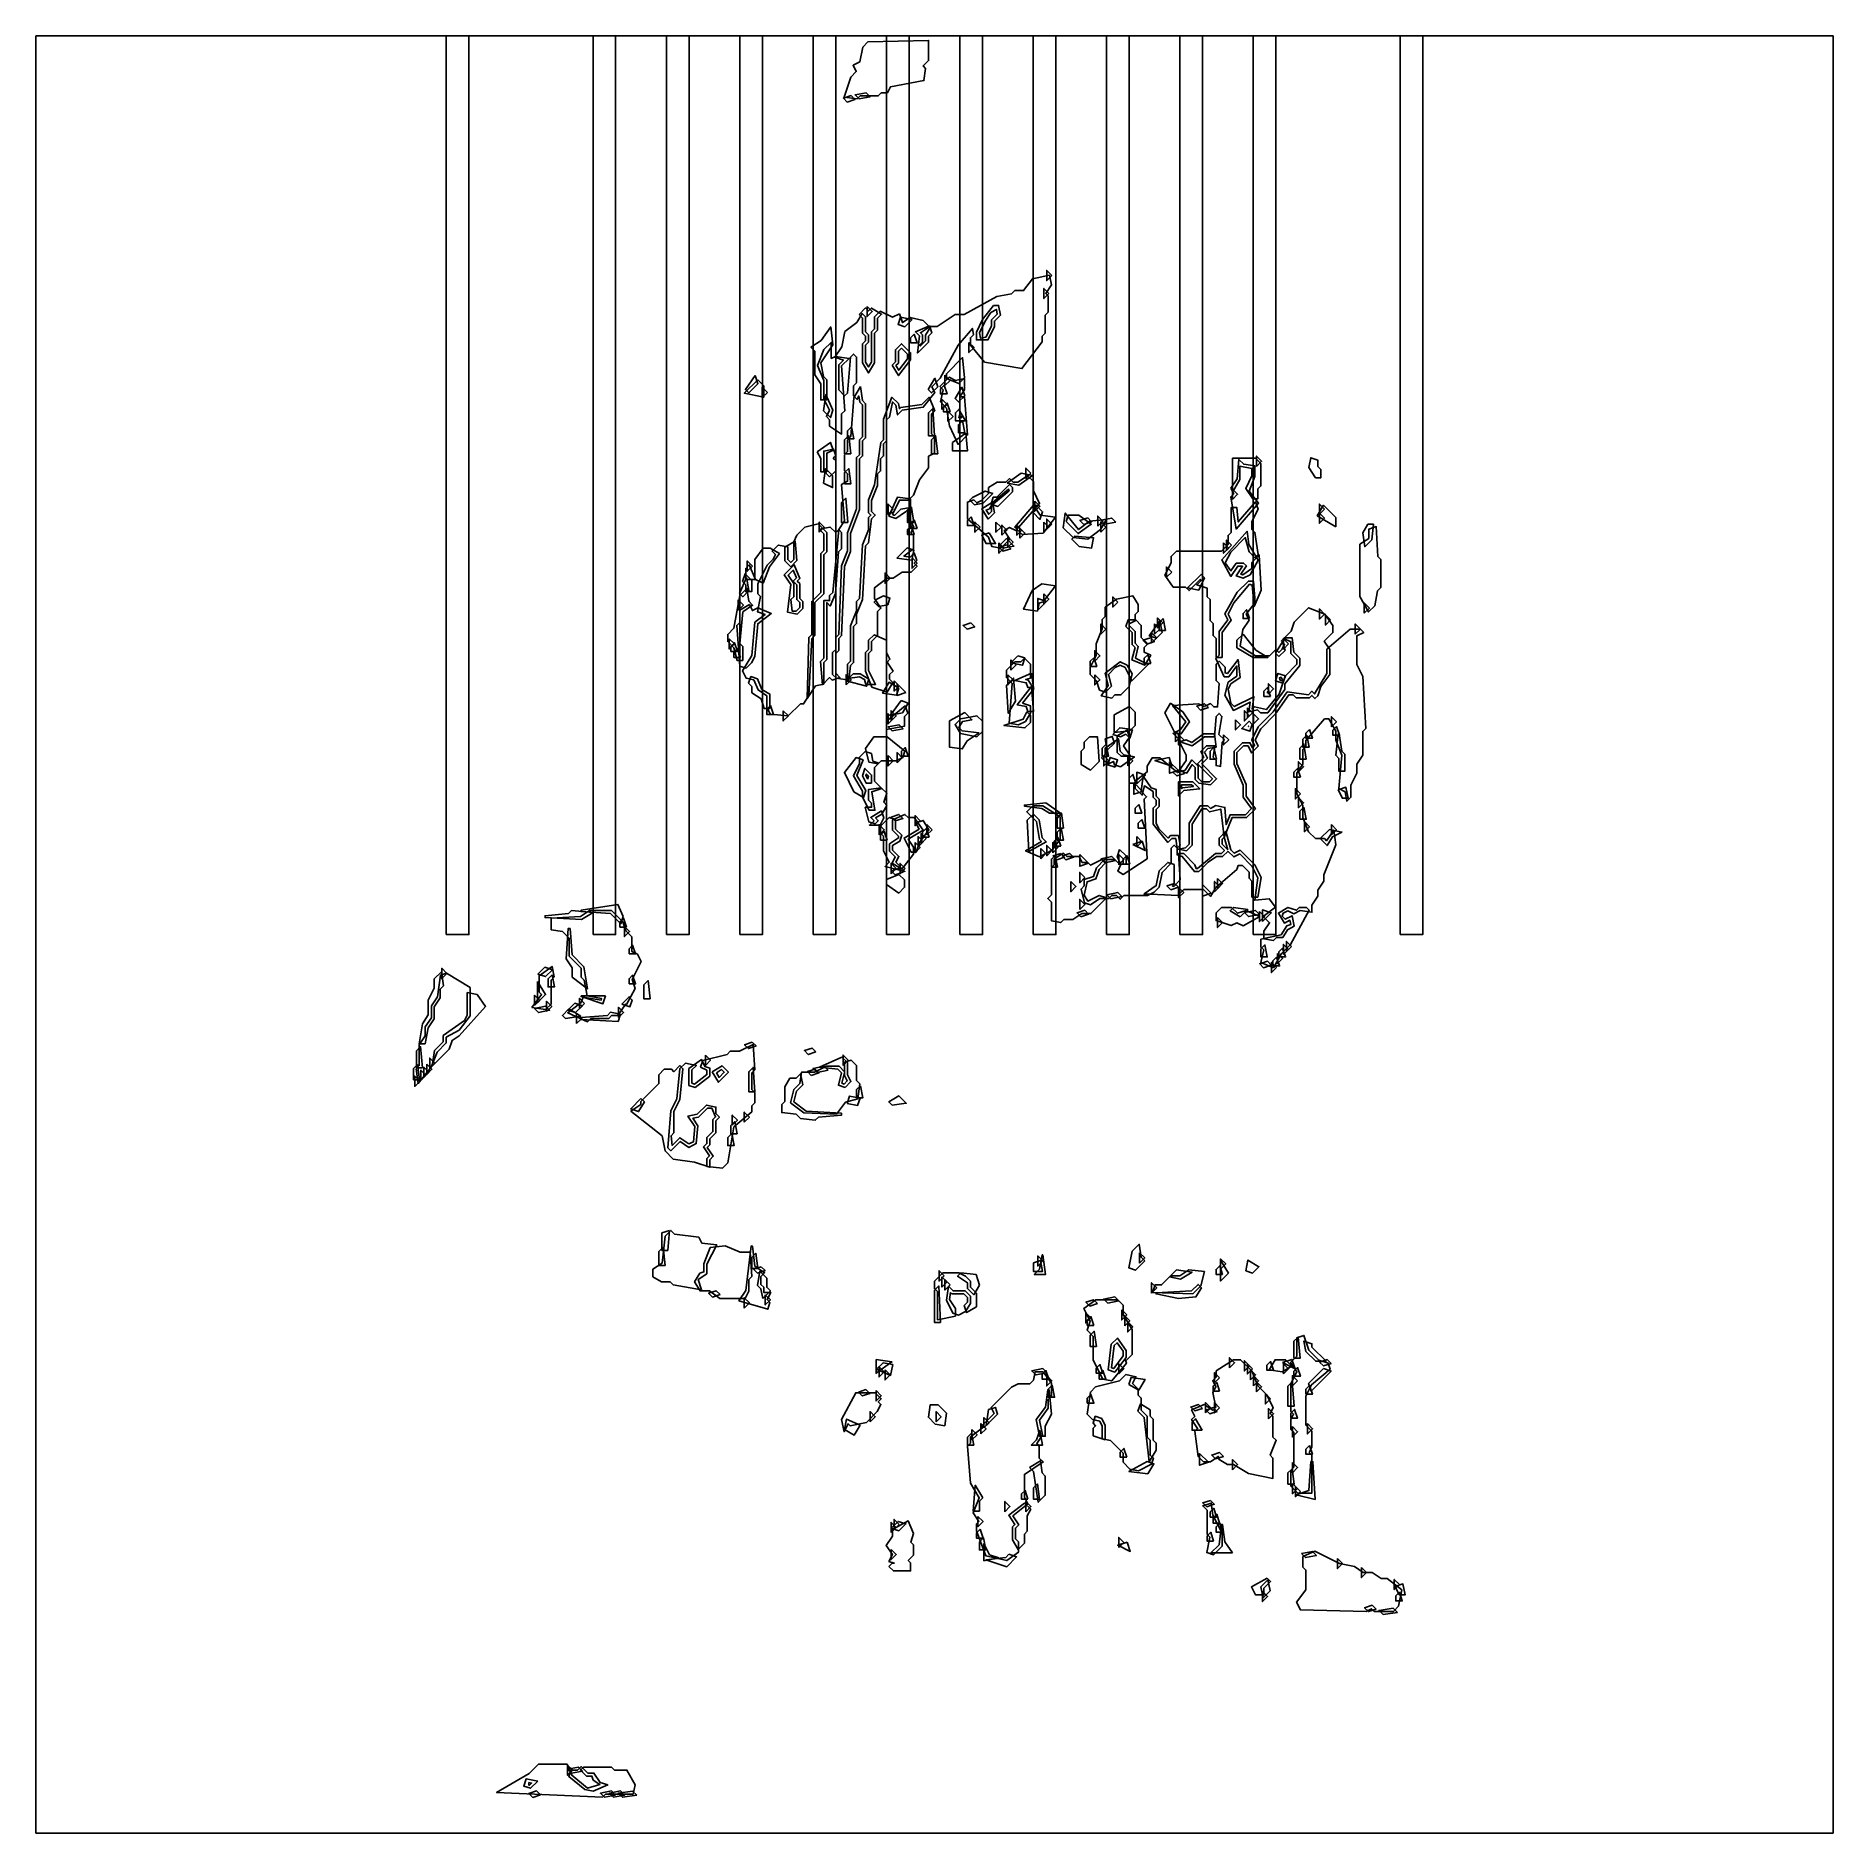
# Model space of a CAD drawing. Header units: millimetres. Extents: x 0 to 283, y 0 to 283.
import ezdxf

# ---------------------------------------------------------------- set-up
doc = ezdxf.new("R2010")
doc.units = ezdxf.units.MM
for name, color, linetype in [('CUT_OUTLINE', 5, 'Continuous'), ('CUT_SLOT', 1, 'Continuous'), ('ENG_D', 3, 'Continuous'), ('ENG_K', 2, 'Continuous'), ('ENG_L', 4, 'Continuous')]:
    doc.layers.add(name, color=color, linetype=linetype)

msp = doc.modelspace()

# ---------------------------------------------------------------- linework, layer by layer
at = {"layer": 'CUT_OUTLINE'}
msp.add_lwpolyline([(0, 0), (282.84, 0), (282.84, 282.84), (0, 282.84), (0, 0)], close=True, dxfattribs=at)
at = {"layer": 'CUT_SLOT'}
for points in [[(64.58, 141.42), (68.15, 141.42), (68.15, 282.84), (64.58, 282.84), (64.58, 141.42)], [(87.68, 141.42), (91.24, 141.42), (91.24, 282.84), (87.68, 282.84), (87.68, 141.42)], [(99.22, 141.42), (102.79, 141.42), (102.79, 282.84), (99.22, 282.84), (99.22, 141.42)], [(110.77, 141.42), (114.34, 141.42), (114.34, 282.84), (110.77, 282.84), (110.77, 141.42)], [(122.32, 141.42), (125.88, 141.42), (125.88, 282.84), (122.32, 282.84), (122.32, 141.42)], [(133.87, 141.42), (137.43, 141.42), (137.43, 282.84), (133.87, 282.84), (133.87, 141.42)], [(145.41, 141.42), (148.98, 141.42), (148.98, 282.84), (145.41, 282.84), (145.41, 141.42)], [(156.96, 141.42), (160.52, 141.42), (160.52, 282.84), (156.96, 282.84), (156.96, 141.42)], [(168.51, 141.42), (172.07, 141.42), (172.07, 282.84), (168.51, 282.84), (168.51, 141.42)], [(180.05, 141.42), (183.62, 141.42), (183.62, 282.84), (180.05, 282.84), (180.05, 141.42)], [(191.6, 141.42), (195.16, 141.42), (195.16, 282.84), (191.6, 282.84), (191.6, 141.42)], [(214.69, 141.42), (218.26, 141.42), (218.26, 282.84), (214.69, 282.84), (214.69, 141.42)]]:
    msp.add_lwpolyline(points, close=True, dxfattribs=at)
at = {"layer": 'ENG_D'}
for points in [[(128.29, 273.45), (128.89, 272.84), (127.69, 272.44), (127.08, 273.05), (128.29, 273.45)], [(130.66, 273.91), (131.29, 273.27), (129.56, 272.92), (128.92, 273.56), (130.66, 273.91)], [(159.9, 245.13), (159.1, 244.33), (159.1, 245.94), (159.9, 245.13)], [(150.73, 240.42), (151.51, 240.42), (151.81, 238.92), (150.85, 237.96), (150.85, 237.06), (149.82, 235), (148.02, 235), (148.02, 236.23), (149, 238.19), (150.73, 240.42)], [(159.43, 242.3), (158.63, 241.5), (158.63, 243.11), (159.43, 242.3)], [(129.54, 239), (130.58, 240.04), (131.05, 239.57), (131.49, 240.01), (133.08, 239.05), (132.46, 238.43), (132.46, 236.55), (131.99, 236.08), (131.99, 231.39), (131.05, 229.82), (130.11, 231.39), (130.11, 234.39), (130.58, 234.86), (130.58, 235.6), (130.11, 236.08), (130.11, 238.43), (129.54, 239)], [(137.89, 238.2), (136.77, 237.08), (135.7, 237.44), (136.08, 238.57), (137.89, 238.2)], [(137.65, 234.52), (137.65, 235.33), (138.22, 235.9), (138.68, 234.52), (137.65, 234.52)], [(140.48, 234.66), (138.76, 232.94), (139.05, 235.62), (138.42, 236.25), (140.62, 237.2), (140.98, 236.11), (140.48, 235.6), (140.48, 234.66)], [(127.29, 223.83), (126.81, 223.35), (126.81, 220.18), (124.92, 221.43), (124.92, 222.41), (124.4, 222.93), (124.89, 223.92), (123.98, 225.75), (123.98, 228.59), (123.02, 230.99), (124.01, 233.48), (125.16, 234.62), (125.16, 232.08), (125.83, 232.41), (128.01, 232.1), (126.81, 230.9), (127.29, 223.83)], [(134.76, 231.02), (135.29, 231.56), (135.29, 233.44), (136.24, 234.39), (137.65, 232.97), (137.65, 231.85), (135.74, 229.39), (134.76, 231.02)], [(113.21, 229.38), (113.64, 228.1), (112.19, 226.65), (111.65, 227.19), (113.21, 229.38)], [(143.32, 224.28), (142.34, 225.26), (142.81, 227.14), (142.27, 227.69), (143.73, 229.15), (144.75, 228.64), (146.14, 228.92), (146.14, 227.15), (145.4, 226.04), (146.12, 226.04), (146.62, 220.06), (145.12, 218.56), (143.79, 221.49), (143.32, 224.28)], [(115.12, 226.75), (114.32, 225.94), (114.32, 227.55), (115.12, 226.75)], [(129.78, 227.67), (130.09, 225.44), (130.58, 224.96), (130.58, 219.58), (130.11, 219.11), (130.11, 216.75), (129.64, 216.28), (129.64, 208.32), (128.22, 204.55), (128.22, 201.72), (127.28, 199.35), (126.8, 188.46), (126.34, 187.99), (126.34, 186.11), (125.87, 185.64), (125.87, 182.53), (126.54, 181.86), (125.33, 181.46), (124.92, 181.86), (123.78, 180.73), (123.5, 184.41), (123.98, 184.89), (123.98, 193.98), (124.92, 193.98), (124.92, 194.79), (125.4, 195.27), (126.34, 205.14), (127.27, 206.54), (126.8, 212.27), (127.75, 212.75), (127.75, 213.92), (127.28, 214.39), (127.28, 216.94), (127.75, 217.42), (127.75, 219.3), (128.23, 219.78), (128.7, 225.88), (129.78, 227.67)], [(140.42, 227.18), (141.48, 228.96), (141.93, 227.62), (140.95, 226.65), (140.42, 227.18)], [(134.59, 208.02), (134.96, 207.42), (135.2, 207.42), (136.12, 208.34), (137.65, 208.65), (137.65, 206.53), (138.15, 205.53), (137.7, 204.64), (138.12, 204.22), (138.12, 202.11), (136.6, 200.97), (137.57, 200.83), (138.22, 201.49), (138.63, 200.28), (138.22, 199.88), (138.69, 199.4), (137.75, 198.46), (136.31, 198.46), (134.89, 197.52), (133.96, 197.52), (131.99, 195.99), (131.99, 194.29), (133, 192.77), (132.46, 192.24), (132.46, 188.46), (131.52, 187.52), (131.52, 186.11), (131.05, 185.64), (131.05, 182.96), (132.14, 180.78), (130.64, 180.78), (130.39, 181.56), (129.6, 181.95), (127.75, 181.69), (127.75, 183.95), (128.22, 184.42), (128.22, 190.02), (129.16, 192.38), (129.16, 193.84), (129.64, 194.32), (130.11, 202.76), (131.05, 205.11), (131.05, 207.04), (131.42, 207.42), (131.05, 207.79), (131.05, 209.82), (132, 212.19), (132.95, 218.84), (133.41, 219.3), (133.41, 222.55), (134.73, 225.99), (135.75, 224.98), (135.91, 224.16), (136.12, 224.38), (139.42, 224.85), (140.56, 225.98), (141.47, 223.86), (140.95, 223.35), (140.95, 220.24), (141.42, 219.77), (141.42, 217.17), (140.48, 216.7), (140.48, 214.88), (139.04, 212.96), (138.09, 210.59), (137.28, 209.78), (135.91, 209.78), (134.89, 207.73), (134.59, 208.02)], [(145.24, 222.74), (145.66, 222.74), (145.66, 222.88), (145.34, 223.2), (145.24, 222.74)], [(124.92, 213.45), (123.98, 214.39), (123.98, 217.51), (125.55, 217.83), (125.9, 216.78), (125.49, 216.37), (125.87, 216), (125.87, 214.39), (124.92, 213.45)], [(189.5, 213.01), (188.33, 211.05), (188.33, 216.37), (191.96, 216.37), (192.8, 215.53), (192.8, 212.03), (192.33, 211.56), (192.33, 210.01), (191.5, 210.01), (190.41, 211.64), (191.39, 213.6), (191.39, 214.77), (189.5, 215.14), (189.5, 213.01)], [(153.68, 211.09), (151.38, 208.8), (150.32, 209.15), (150.68, 210.25), (151.22, 210.25), (153.21, 212.23), (153.68, 211.76), (153.68, 211.09)], [(152.86, 212.48), (155.04, 214.03), (156.85, 213.67), (154.67, 212.12), (152.86, 212.48)], [(147.41, 210.2), (149.42, 211.21), (150.58, 210.82), (149.08, 209.32), (147.71, 209.05), (146.98, 209.78), (147.41, 210.2)], [(149.86, 206.8), (148.88, 208.44), (150.54, 209.44), (150.87, 207.81), (149.86, 206.8)], [(157.21, 209.64), (158.02, 208.83), (157.21, 208.03), (157.21, 209.64)], [(188.52, 193.62), (187.65, 191.86), (188.13, 190.89), (186.68, 188.95), (186.68, 185.03), (185.73, 185.03), (185.73, 187.99), (185.26, 188.46), (185.26, 190.35), (184.79, 190.82), (184.79, 194.12), (184.32, 194.59), (184.32, 195.93), (182.7, 196.47), (183.34, 197.11), (183.27, 197.32), (181.49, 195.54), (180.92, 196.1), (179.01, 196.1), (177.68, 197.97), (178.66, 199.93), (178.66, 200.92), (179.51, 201.76), (186.58, 201.76), (187.62, 202.8), (187.62, 204.22), (188.09, 204.69), (188.09, 208.6), (189.01, 208.6), (189.22, 206.35), (191.95, 209.54), (192.35, 208.34), (191.39, 206.42), (191.39, 205.16), (191.85, 204.7), (192.35, 201.21), (191.86, 200.72), (190.94, 201.64), (190.33, 203.9), (188.05, 201.62), (187.19, 199.9), (188.08, 198.64), (188.91, 199.88), (190.07, 199.88), (190.52, 199.43), (189.64, 198.12), (189.94, 198.02), (191.39, 199.05), (191.39, 199.97), (192.54, 201.13), (192.81, 195.59), (191.71, 193.03), (191.41, 196.4), (191, 196.54), (188.52, 193.62)], [(188.33, 209.91), (188.33, 211.52), (189.13, 210.72), (188.33, 209.91)], [(147.18, 207.15), (147.64, 205.77), (146.61, 205.77), (146.61, 206.57), (147.18, 207.15)], [(155.24, 204.35), (154.06, 205.52), (157, 208.99), (158.06, 207.4), (160.49, 207.13), (158.51, 204.6), (155.24, 204.35)], [(165.53, 203.64), (163.23, 203.89), (161.68, 205.45), (162.01, 207.75), (164.09, 205.15), (165.84, 206.47), (168.5, 206.76), (167.53, 205.14), (165.53, 203.64)], [(165.53, 206.98), (166.14, 206.37), (164.93, 205.97), (164.32, 206.58), (165.53, 206.98)], [(202.8, 208.36), (202, 207.56), (202, 209.17), (202.8, 208.36)], [(202, 207.75), (202.8, 206.95), (202, 206.14), (202, 207.75)], [(119.27, 200.44), (119.27, 203.23), (119.78, 204.26), (121.03, 205.51), (123.11, 206.03), (124.45, 204.69), (124.45, 201.66), (123.98, 201.19), (123.98, 195.06), (122.57, 193.65), (122.57, 188.46), (122.09, 187.99), (121.62, 179.06), (120.81, 177.72), (120.31, 177.72), (118.41, 175.82), (115.58, 176.08), (115.02, 177.19), (115.02, 179.01), (113.66, 179.92), (112.97, 181.52), (111.8, 181.75), (111.22, 182.92), (112.67, 185.34), (113.15, 190.57), (114.76, 191.78), (113.57, 192.18), (114.06, 194.61), (113.61, 195.06), (113.61, 196.63), (115.06, 199.54), (116.01, 200.49), (116.39, 201.24), (115.87, 201.76), (116.83, 202.72), (118.32, 202.43), (118.32, 200.44), (118.79, 199.97), (119.27, 200.44)], [(148.59, 205.53), (147.79, 204.73), (147.79, 206.34), (148.59, 205.53)], [(150.01, 204.64), (151.03, 202.94), (149.53, 202.94), (148.87, 204.26), (150.01, 204.64)], [(151.09, 206.34), (151.89, 205.53), (151.09, 204.73), (151.09, 206.34)], [(152.19, 202.21), (151.69, 202.7), (152.74, 203.74), (153.92, 202.56), (152.19, 202.21)], [(152.03, 204.26), (152.03, 205.87), (152.83, 205.06), (152.03, 204.26)], [(210.24, 203.54), (209.14, 202.44), (208.82, 204.64), (209.64, 206), (210.51, 206), (210.24, 203.54)], [(151.56, 203.04), (152.36, 202.23), (151.56, 201.43), (151.56, 203.04)], [(111.22, 196.98), (111.62, 198.19), (112.67, 197.14), (112.67, 195.4), (111.72, 195.4), (111.72, 196.48), (111.22, 196.98)], [(112.76, 199.4), (111.96, 198.6), (111.96, 200.21), (112.76, 199.4)], [(120.21, 193.65), (119.74, 194.12), (119.74, 196.48), (119.17, 197.05), (119.69, 197.57), (119.19, 198.76), (118.39, 197.96), (119.27, 196.65), (119.27, 194.59), (118.81, 194.13), (119, 192.33), (119.64, 192.33), (120.21, 192.9), (120.21, 193.65)], [(111.25, 186.77), (111.25, 184.55), (110.36, 184.55), (109.86, 186.56), (108.89, 187.52), (108.89, 188.66), (109.85, 189.62), (110.8, 194.8), (111.89, 195.9), (112.18, 193.86), (112.8, 193.24), (111.24, 192.2), (110.79, 187.24), (111.25, 186.77)], [(159.06, 193.85), (157.68, 192.47), (157.68, 194.31), (159.06, 193.85)], [(158.63, 195.02), (159.43, 194.22), (158.63, 193.41), (158.63, 195.02)], [(168.79, 182.36), (169.26, 180.48), (168.36, 179.57), (167.4, 179.89), (166.91, 181.36), (165.93, 182.34), (165.93, 183.43), (166.88, 185.32), (166.88, 187.19), (167.82, 189.55), (167.82, 191.02), (168.29, 191.49), (168.29, 192.93), (170.08, 194.2), (172.65, 194.72), (173.48, 193.34), (173.48, 192.24), (173.01, 191.76), (173.01, 190.77), (172.06, 190.3), (172.06, 190.07), (173.01, 189.13), (173.01, 187.25), (173.5, 186.75), (173.04, 184.92), (175.05, 183.91), (172.47, 181.33), (171.42, 183.44), (170.65, 183.82), (169.85, 183.42), (168.79, 182.36)], [(174.45, 164.86), (174.08, 163.35), (173.01, 164.42), (173.01, 165.58), (174.89, 167), (174.89, 167.89), (175.7, 169.23), (176.86, 169.23), (179.66, 166.91), (180.87, 167.31), (181.93, 168.9), (182.9, 167.92), (182.9, 166.03), (183.47, 165.46), (184.69, 165.46), (185.16, 165.93), (182.81, 168.29), (183.8, 169.28), (183.33, 170.22), (184.22, 171.12), (185.53, 171.12), (185.28, 169.32), (185.73, 168.86), (185.73, 168.01), (186.46, 167.87), (186.68, 171.69), (187.05, 172.06), (186.19, 172.92), (186.66, 175.75), (186.2, 176.21), (185.73, 175.73), (185.48, 172.53), (183.93, 172.53), (182, 171.09), (180.42, 171.62), (178.97, 173.07), (180.15, 173.66), (180.96, 174.88), (178.9, 177.45), (182.95, 177.72), (183.85, 177.28), (184.84, 177.77), (185.36, 177.25), (185.98, 177.25), (186.2, 180.93), (185.73, 181.39), (185.73, 183.95), (186.2, 184.42), (187.15, 183.47), (187.15, 182.6), (187.53, 182.48), (189.2, 184.7), (189.52, 181.85), (188.04, 180.86), (187.63, 180.04), (188.07, 177.84), (188.61, 177.3), (191.69, 178.84), (191.41, 176.89), (191.79, 177.27), (193.66, 176.81), (195.66, 179.25), (196.61, 182.09), (198.46, 183.95), (198.46, 184.69), (197.52, 185.64), (197.52, 187.47), (196.41, 188.03), (197.55, 189.16), (198.02, 190.57), (200.29, 192.85), (202.86, 191.82), (204.12, 190.05), (204.12, 188.94), (202.77, 187.59), (203.65, 186.28), (203.65, 182.35), (202.21, 180.44), (201.73, 179.01), (201.29, 178.56), (200.82, 179.04), (200.44, 178.66), (198.36, 178.66), (197.89, 179.13), (197.17, 179.13), (195.11, 176.15), (192.76, 173.81), (191.89, 172.06), (192.38, 171.07), (191.33, 170.01), (190.77, 171.12), (190.07, 171.12), (189.03, 170.08), (189.03, 168.34), (190.45, 165.04), (190.45, 163.18), (191.94, 161.2), (190.55, 159.81), (188.25, 159.81), (187.03, 156.75), (186.48, 161.16), (184.72, 160.72), (184.22, 161.22), (183.51, 161.22), (181.96, 158.79), (181.96, 155.47), (181.1, 154.6), (179.63, 154.89), (179.4, 156.51), (178.76, 156.51), (178.17, 155.92), (175.83, 158.78), (175.83, 161.32), (176.31, 161.79), (176.31, 162.54), (175.83, 163.01), (175.83, 163.92), (174.46, 164.84), (174.45, 164.86)], [(191.01, 191.15), (189.98, 191.15), (189.98, 191.96), (190.55, 192.53), (191.01, 191.15)], [(209.07, 192), (209.07, 193.61), (209.87, 192.8), (209.07, 192)], [(176.9, 190.79), (177.27, 188.96), (176.37, 188.06), (175.22, 188.44), (176.9, 190.79)], [(207.65, 188.7), (207.65, 190.31), (208.46, 189.5), (207.65, 188.7)], [(191.56, 185.03), (189.03, 186.54), (189.03, 187.72), (190, 188.68), (192.02, 186.15), (193.89, 185.03), (191.56, 185.03)], [(195.63, 185.16), (195.1, 185.7), (196.17, 187.47), (196.61, 186.14), (195.63, 185.16)], [(197.14, 187.15), (196.34, 186.34), (196.34, 187.95), (197.14, 187.15)], [(155.25, 177.84), (156.51, 177.42), (156.51, 176.24), (155.73, 174.95), (154.65, 174.41), (153.19, 174.7), (153.67, 180.93), (152.74, 181.86), (152.74, 183), (154.05, 184.32), (154.99, 184.32), (155.56, 184.89), (156.51, 183.95), (156.51, 181.79), (155.77, 181.55), (156.18, 181.47), (157.03, 180.06), (155.25, 177.84)], [(175.45, 184.08), (174.42, 184.08), (174.42, 184.89), (174.99, 185.46), (175.45, 184.08)], [(127.51, 180.69), (127.51, 182.3), (128.32, 181.49), (127.51, 180.69)], [(135.81, 180.18), (135.45, 179.11), (133.26, 179.42), (134.27, 181.11), (135.81, 180.18)], [(195.1, 181.34), (195.48, 182.5), (196.64, 182.11), (196.25, 180.96), (195.1, 181.34)], [(194.31, 178.9), (193.28, 178.9), (193.28, 179.7), (193.85, 180.28), (194.31, 178.9)], [(193.98, 179.27), (193.98, 180.88), (194.79, 180.08), (193.98, 179.27)], [(133.88, 173.66), (133.88, 175), (136.82, 177.41), (137.21, 176.24), (136.71, 175.74), (136.71, 174.23), (133.88, 173.66)], [(148.1, 172.51), (145.52, 173.03), (144.66, 174.46), (145.55, 175.34), (148.1, 175.85), (148.96, 174.99), (148.96, 173.38), (148.1, 172.51)], [(203.88, 174.09), (203.88, 175.7), (204.69, 174.89), (203.88, 174.09)], [(172.61, 173.67), (172.17, 172.33), (171.54, 172.95), (170.67, 172.52), (169.5, 172.9), (170.57, 173.96), (172.61, 173.67)], [(190.78, 174.18), (190.83, 174.18), (190.82, 174.22), (190.78, 174.18)], [(200.4, 170.88), (199.4, 170.88), (199.4, 172.16), (200.02, 172.78), (200.4, 170.88)], [(200.45, 173.68), (200.91, 172.3), (199.88, 172.3), (199.88, 173.1), (200.45, 173.68)], [(205.15, 172.77), (204.12, 172.77), (204.12, 173.57), (204.69, 174.15), (205.15, 172.77)], [(205.06, 169.14), (204.58, 169.62), (204.95, 173), (205.13, 173.01), (205.52, 170.29), (206, 169.8), (206, 167.11), (205.06, 167.11), (205.06, 169.14)], [(131.99, 167.72), (131.99, 165.56), (133.14, 164.42), (131.55, 163.89), (132.04, 160.98), (131.14, 160.98), (130.11, 163.05), (130.11, 163.98), (128.66, 166.4), (129.64, 168.35), (129.64, 169.33), (130.52, 170.21), (131.49, 169.89), (131.73, 168.71), (132.67, 168.39), (131.99, 167.72)], [(135.53, 168.43), (135.53, 170.04), (136.33, 169.23), (135.53, 168.43)], [(136.24, 169.47), (136.24, 170.27), (136.81, 170.85), (137.27, 169.47), (136.24, 169.47)], [(170.69, 167.79), (169.75, 168.11), (169.57, 168.67), (168.72, 168.24), (167.72, 169.23), (168.29, 169.8), (168.29, 170.77), (170.36, 172.24), (170.63, 170.29), (171.24, 169.69), (172.88, 169.36), (170.69, 167.79)], [(198.93, 170.75), (199.57, 171.38), (199.91, 169), (198.93, 169), (198.93, 170.75)], [(134.11, 169.57), (134.92, 168.76), (134.11, 167.96), (134.11, 169.57)], [(199.02, 166.17), (197.99, 166.17), (197.99, 166.97), (198.56, 167.55), (199.02, 166.17)], [(198.7, 167.02), (198.7, 168.62), (199.5, 167.82), (198.7, 167.02)], [(130.94, 165.87), (131.03, 166.33), (130.68, 166.68), (130.6, 166.43), (130.94, 165.87)], [(180.44, 164.51), (182.16, 164.7), (181.86, 164.99), (180.31, 164.99), (180.31, 164.38), (180.44, 164.51)], [(199.03, 163.58), (198.23, 162.77), (198.23, 164.38), (199.03, 163.58)], [(206.53, 162.87), (205.62, 162.87), (204.96, 164.19), (206.18, 164.59), (206.53, 162.87)], [(161.22, 159.94), (161.22, 156.43), (159.96, 154.67), (157.93, 153.65), (155.75, 154.59), (158.25, 156.08), (157.94, 156.39), (157.46, 159.22), (155.94, 160.75), (156.88, 161.69), (158.46, 161.69), (161.22, 159.94)], [(198.7, 162.97), (199.5, 162.16), (198.7, 161.36), (198.7, 162.97)], [(199.55, 161.46), (199.93, 159.57), (198.93, 159.57), (198.93, 160.85), (199.55, 161.46)], [(132.85, 158.63), (131.19, 158.63), (131.9, 159.33), (131.38, 159.85), (133.07, 160.87), (133.43, 159.79), (132.85, 158.63)], [(133.41, 154.57), (133.41, 156.88), (132.94, 157.35), (132.94, 158.49), (134.29, 159.84), (135.29, 159.5), (135.29, 158.02), (136.27, 157.04), (135.96, 156.11), (134.82, 155.43), (134.82, 154.72), (135.82, 153.72), (135.34, 152.78), (136.77, 151.36), (133.65, 152.14), (134.3, 152.78), (133.41, 154.57)], [(135.23, 159.3), (134.62, 159.91), (135.83, 160.31), (136.44, 159.7), (135.23, 159.3)], [(139.04, 155.92), (138.53, 154.38), (137.74, 154.38), (136.63, 156.6), (138.99, 158.01), (138.5, 159), (139.64, 159.38), (140.53, 157.91), (139.04, 155.92)], [(139.16, 159.33), (138.36, 158.53), (138.36, 160.14), (139.16, 159.33)], [(199.64, 159.2), (200.44, 158.39), (199.64, 157.59), (199.64, 159.2)], [(172.63, 155.61), (174.1, 156.1), (174.59, 154.63), (172.63, 155.61)], [(182.82, 151.79), (185.65, 154.15), (186.58, 154.15), (187.05, 154.62), (186.2, 155.47), (186.2, 156.6), (187.27, 157.67), (188.07, 154.74), (188.61, 154.2), (189.55, 154.67), (191.82, 152.4), (192.81, 150.41), (192.3, 147.31), (191.39, 147.31), (191.39, 149.81), (190.92, 150.28), (190.92, 151.22), (189.88, 152.26), (189.2, 152.26), (189, 151.66), (185.68, 148.81), (184.84, 147.41), (183.75, 148.49), (180.65, 148.49), (179.7, 147.54), (174.4, 147.82), (176.33, 149.11), (176.8, 151.44), (178.13, 152.77), (179.13, 152.43), (179.13, 149.34), (178.86, 149.07), (179.07, 149), (180.07, 150), (179.83, 154.15), (180.65, 154.15), (182.4, 152.39), (182.6, 151.79), (182.82, 151.79)], [(203.57, 157.94), (205.55, 157.55), (204.05, 156.8), (203.22, 155.42), (202.13, 156.51), (203.57, 157.94)], [(163.18, 143.78), (161.79, 143.78), (161.3, 143.29), (159.81, 143.59), (159.81, 146.51), (159.24, 147.08), (159.81, 147.65), (159.81, 151.89), (160.28, 152.36), (160.28, 153.34), (161.73, 154.21), (162.26, 153.68), (164.19, 153.68), (164.67, 152.74), (165.56, 152.74), (165.98, 152.31), (167.87, 153.26), (168.39, 152.74), (167.32, 151.66), (166.83, 150.19), (165.43, 149.73), (165, 147.59), (165.55, 146.68), (167.33, 147.57), (168.49, 147.18), (166.03, 144.72), (164.59, 144.72), (163.18, 143.78)], [(167.58, 153.35), (169.31, 153.7), (169.95, 153.06), (168.21, 152.71), (167.58, 153.35)], [(170.55, 154.82), (171.59, 153.78), (171.59, 152.5), (170.74, 152.5), (170.16, 153.66), (170.55, 154.82)], [(170.89, 147.4), (169.16, 147.06), (168.52, 147.69), (170.25, 148.04), (170.89, 147.4)], [(85.8, 134.72), (85.8, 136.14), (83.91, 138.02), (83.91, 140.85), (82.86, 141.91), (81.08, 142.16), (81.08, 144), (85.72, 144.25), (87.14, 145.19), (90.61, 145.19), (92.37, 143.43), (92.84, 142.02), (93.81, 141.05), (93.81, 138.74), (94.69, 138.3), (95.25, 137.18), (93.83, 134.33), (94.3, 132.91), (92.92, 130.43), (92.86, 130.49), (91.57, 128.69), (90.61, 128.69), (90.14, 128.22), (87.31, 128.22), (86.79, 127.7), (83.69, 129.11), (85.83, 130.72), (86.11, 131.55), (88.94, 131.08), (89.02, 131.34), (86.77, 131.79), (86.29, 134.23), (85.8, 134.72)], [(192.63, 144.28), (189.98, 142.8), (189.03, 143.28), (188.11, 142.82), (185.73, 143.61), (185.73, 144.82), (186.58, 145.66), (188.19, 145.66), (189.1, 144.76), (190.46, 145.21), (192.63, 144.28)], [(194.79, 136.17), (192.76, 137.04), (193.25, 138.99), (192.8, 139.44), (192.8, 140.67), (195.96, 141.39), (196.9, 142.8), (197.48, 142.99), (197.35, 143.67), (196.49, 143.23), (195.55, 144.8), (197.02, 145.69), (198.4, 145.23), (198.84, 145.66), (199.97, 145.66), (200.4, 145.23), (197.47, 139.86), (196.06, 138.45), (194.79, 136.17)], [(193.04, 143.45), (193.04, 145.28), (194.42, 144.82), (193.04, 143.45)], [(78.06, 129.93), (79.59, 131.97), (79.2, 132.37), (79.2, 134.94), (81.24, 136.4), (81.57, 134.74), (81.08, 134.25), (81.08, 130.48), (80.22, 129.62), (78.06, 129.93)], [(61.28, 126.88), (62.23, 128.29), (62.23, 130.18), (63.18, 131.61), (63.66, 135), (64.61, 135.32), (68.35, 133.07), (68.35, 128.61), (66.62, 126.39), (64.58, 125.25), (64.58, 124.35), (63.13, 122.9), (62.2, 120.56), (60.18, 117.98), (59.85, 120.29), (60.34, 120.78), (60.34, 124.05), (61.28, 125.46), (61.28, 126.88)], [(103.24, 118.02), (103.66, 117.88), (105.59, 119.38), (105.59, 120.06), (104.6, 120.56), (104.94, 121.58), (108.77, 122.54), (109.27, 123.04), (110.72, 123.04), (112.88, 124.11), (113.14, 120.12), (112.67, 119.64), (112.67, 117.01), (113.14, 116.53), (113.14, 114.93), (112.67, 114.45), (112.67, 113.5), (109.82, 111.13), (108.88, 105.48), (108.04, 104.64), (105.59, 104.91), (105.59, 106.16), (106, 106.57), (105.06, 107.98), (105.59, 108.52), (105.59, 109.46), (106.54, 110.41), (106.54, 112.29), (106.97, 112.72), (106.38, 114.08), (105.69, 114.08), (104.3, 112.68), (103.39, 112.5), (104.19, 111.31), (103.93, 108.51), (102.75, 107.92), (101.38, 108.83), (99.94, 107.38), (99.46, 107.86), (99.94, 113.67), (100.89, 115.56), (101.36, 120.32), (102.22, 121.17), (103.95, 120.82), (103.24, 120.11), (103.24, 118.02)], [(127.28, 119.83), (127.28, 121.32), (128.29, 121.66), (129.16, 120.78), (129.16, 118.42), (129.65, 117.94), (129.38, 115.54), (127.42, 115.05), (125.98, 113.13), (120.83, 113.38), (118.76, 114.93), (119.29, 117.03), (120.22, 117.96), (120.48, 119.74), (122.51, 119.74), (124.4, 120.68), (126.43, 120.68), (127.28, 119.83)], [(127.04, 120.82), (127.04, 122.43), (127.85, 121.62), (127.04, 120.82)], [(60.44, 118.32), (59.63, 117.52), (59.63, 119.13), (60.44, 118.32)], [(107.1, 119.66), (107.53, 118.94), (108.33, 119.74), (107.92, 120.15), (107.1, 119.66)], [(126.85, 118.01), (127.22, 117.89), (127.7, 118.37), (127.28, 119.21), (127.28, 119.71), (126.85, 118.01)], [(95.22, 115.59), (95.76, 115.06), (94.86, 113.56), (93.61, 113.98), (95.22, 115.59)], [(100.52, 94.27), (104.33, 93.79), (104.81, 92.85), (107.14, 92.59), (105.59, 89.51), (105.59, 88.03), (104.23, 87.11), (104.76, 85.49), (100.3, 86.28), (99.84, 86.74), (98.46, 86.74), (97.11, 87.55), (97.11, 88.75), (98.54, 89.7), (99.01, 93.92), (99.94, 94.85), (100.52, 94.27)], [(114.08, 86.36), (114.55, 85.89), (114.55, 85.09), (115.64, 85.09), (115.07, 83.96), (115.53, 83.5), (115.17, 82.44), (110.64, 83.77), (111.73, 85.41), (112.57, 92.4), (112.77, 92.39), (113.12, 89.23), (114.69, 88.19), (114.08, 87.58), (114.08, 86.36)], [(173.71, 89.7), (173.71, 91.31), (174.52, 90.51), (173.71, 89.7)], [(144.72, 82.57), (144.72, 81.36), (141.89, 80.79), (141.89, 85.23), (141.42, 85.7), (141.42, 86.84), (142.74, 88.15), (145.25, 88.15), (146.28, 87.64), (147.08, 86.84), (147.08, 85.89), (148.02, 84.95), (148.02, 82.83), (146.48, 81.91), (146.1, 83.03), (146.61, 83.54), (146.61, 84.28), (146.04, 84.85), (144.15, 84.85), (143.95, 85.06), (143.79, 83.97), (144.72, 82.57)], [(156.98, 89.74), (158.1, 90.11), (158.44, 88.39), (156.98, 88.39), (156.98, 89.74)], [(180.01, 87.68), (181.43, 88.63), (183.91, 88.36), (183.35, 86.15), (182.06, 84.85), (175.75, 85.1), (176.14, 86.27), (177.15, 86.27), (178.56, 87.68), (180.01, 87.68)], [(187.68, 88.12), (186.44, 86.88), (186.44, 90.18), (187.68, 88.12)], [(107.68, 84.75), (106.47, 84.35), (105.87, 84.96), (107.07, 85.36), (107.68, 84.75)], [(171.42, 74.55), (171.62, 73.96), (169.33, 71.16), (167.9, 71.44), (166.41, 74.43), (166.41, 78.16), (165.43, 79.13), (165.92, 80.59), (164.93, 82.57), (166.8, 83.91), (170.27, 83.91), (171.12, 83.06), (171.12, 81.62), (172.53, 79.26), (172.53, 75.33), (171.59, 74.38), (171.42, 74.55)], [(169.26, 73.23), (169.62, 73.11), (171.12, 75.11), (171.12, 75.82), (170.15, 77.18), (169.69, 76.73), (169.26, 73.23)], [(200.4, 59.91), (200.82, 59.49), (200.82, 53.5), (198.6, 53.5), (197.52, 54.59), (197.52, 57.14), (197.99, 57.61), (197.99, 63.07), (197.52, 63.54), (197.52, 65.11), (197.94, 65.95), (197.52, 66.37), (197.52, 70.77), (198.43, 72.58), (197.45, 74.04), (198.46, 75.05), (198.46, 77.95), (199.55, 78.32), (200.32, 76.02), (201.89, 74.45), (203.36, 73.96), (203.69, 72.99), (200.77, 70.56), (199.88, 68.77), (199.88, 64.21), (200.82, 63.27), (200.82, 60.76), (200.4, 59.91)], [(134.86, 73.72), (134.52, 72.03), (132.29, 72.99), (133.33, 74.03), (134.86, 73.72)], [(194.69, 62.32), (195.2, 61.81), (194.26, 59.45), (194.69, 59.02), (194.69, 55.81), (190.83, 56.58), (188.5, 57.98), (187.55, 57.98), (186.24, 58.77), (186.08, 59.27), (184.86, 58.45), (183.75, 58.45), (182.92, 59.29), (182.42, 63.25), (182.84, 63.67), (181.89, 65.08), (182.38, 65.57), (181.88, 66.59), (183.87, 67.44), (185.23, 66.54), (185.71, 67.02), (185.25, 69.33), (185.71, 70.24), (185.21, 71.23), (185.73, 71.75), (185.73, 72.73), (188.49, 74.48), (189.6, 74.48), (191.36, 72.73), (192.3, 70.37), (193.71, 68.96), (194.72, 66.94), (194.27, 66.04), (194.69, 65.62), (194.69, 62.32)], [(194.07, 72.88), (195.03, 74.48), (196.67, 74.48), (197.66, 73.49), (196.15, 72.59), (194.07, 72.88)], [(158.51, 72.6), (159.81, 70.79), (159.81, 68.73), (159.33, 68.26), (159.33, 66.86), (157.94, 65), (158.41, 62.65), (157.52, 61.31), (157.92, 60.91), (157.92, 59.02), (158.53, 58.42), (155.56, 56.44), (155.56, 52.85), (156.1, 51.79), (153.76, 49.92), (154.69, 48.52), (154.15, 47.99), (154.15, 46.3), (154.62, 45.82), (154.62, 44.19), (152.79, 42.88), (149.49, 43.64), (148.02, 47.57), (148.02, 48.65), (148.42, 49.06), (147.52, 50.41), (148.47, 52.78), (147.08, 55.08), (146.6, 60.9), (147.08, 61.38), (147.08, 62.34), (148.96, 63.76), (148.96, 64.21), (150.8, 66.04), (150.33, 66.99), (153.54, 70.2), (154.57, 70.71), (156.41, 70.71), (157, 71.3), (157.26, 72.6), (158.51, 72.6)], [(172.18, 57.29), (171.12, 58.36), (171.12, 59.77), (169.12, 61.77), (167.82, 62.03), (167.82, 64.06), (167.43, 64.85), (166.29, 65.07), (165.45, 65.91), (165.95, 69.41), (166.76, 70.22), (170.53, 71.16), (171.51, 72.15), (173.12, 71.82), (172.59, 70.76), (173.48, 69.87), (173.48, 68.92), (173.95, 68.45), (173.95, 66.57), (174.89, 65.62), (174.89, 62.32), (175.36, 61.85), (175.36, 59.49), (175.87, 58.99), (175.56, 58.05), (173.51, 57.03), (172.18, 57.29)], [(128.14, 64.09), (127.82, 64.42), (127.18, 63.16), (126.8, 65.09), (129.02, 69.3), (132.09, 69.3), (133.03, 68.35), (132.56, 67.88), (132.99, 67.46), (132.42, 66.33), (130.7, 64.6), (128.14, 64.09)], [(141.66, 64.72), (141.66, 66.33), (142.46, 65.53), (141.66, 64.72)], [(156.98, 54.31), (157.62, 54.95), (157.96, 52.56), (156.98, 52.56), (156.98, 54.31)], [(155.8, 50.58), (155.8, 52.19), (156.6, 51.38), (155.8, 50.58)], [(186.68, 47.2), (186.68, 45.16), (185.33, 43.81), (184.28, 44.15), (184.77, 46.59), (184.32, 47.04), (184.32, 50.81), (183.65, 51.49), (184.98, 51.93), (185.25, 50.04), (186.68, 47.2)], [(134.62, 47.98), (135.7, 49.06), (136.91, 48.66), (135.83, 47.58), (134.62, 47.98)], [(134.59, 44.65), (135.39, 43.84), (134.59, 43.04), (134.59, 44.65)], [(205.14, 42.42), (207.51, 41.94), (208.9, 41.01), (210.32, 41.01), (211.73, 40.07), (212.68, 40.07), (214.98, 38.28), (214.47, 35.71), (213.64, 34.88), (210.62, 34.88), (210.2, 35.3), (209.36, 34.88), (199.02, 35.12), (198.42, 36.32), (199.88, 38.26), (199.88, 41.39), (199.4, 41.86), (199.4, 43.52), (201.3, 44.34), (205.14, 42.42)], [(192.78, 38.73), (193.89, 39.84), (194.24, 38.11), (193.13, 37), (192.78, 38.73)], [(78.97, 8.16), (77.85, 7.04), (76.78, 7.39), (77.15, 8.52), (78.97, 8.16)], [(83.67, 10.7), (84.48, 9.9), (83.67, 9.09), (83.67, 10.7)], [(84.21, 9.9), (85.23, 9.9), (85.8, 10.47), (86.84, 9.43), (87.81, 9.43), (88.78, 7.98), (89.99, 7.57), (87.71, 6.59), (86.4, 6.85), (83.87, 8.88), (84.21, 9.9)], [(79.4, 6.03), (78.19, 5.62), (77.58, 6.23), (78.79, 6.63), (79.4, 6.03)], [(91.22, 5.98), (89.49, 5.64), (88.85, 6.27), (90.59, 6.62), (91.22, 5.98)], [(94.55, 5.96), (92.31, 5.64), (91.66, 6.29), (93.89, 6.61), (94.55, 5.96)]]:
    msp.add_lwpolyline(points, close=True, dxfattribs=at)
at = {"layer": 'ENG_K'}
for points in [[(130.81, 240.28), (131.62, 239.47), (130.81, 238.67), (130.81, 240.28)], [(123.51, 228.09), (122.57, 229.5), (122.57, 233.25), (121.96, 233.85), (123.58, 234.93), (125.09, 237.05), (125.4, 234.23), (123.52, 231.41), (123.96, 229.22), (124.45, 228.73), (124.45, 225.57), (123.51, 225.57), (123.51, 228.09)], [(123.97, 223.83), (124.34, 226.43), (125.41, 223.93), (125.03, 222.77), (123.97, 223.83)], [(142.36, 227.31), (142.94, 227.89), (143.4, 226.51), (142.36, 226.51), (142.36, 227.31)], [(140.48, 223.54), (141.15, 224.22), (141.44, 219.91), (140.48, 219.91), (140.48, 223.54)], [(142.6, 224.06), (142.6, 225.66), (143.4, 224.86), (142.6, 224.06)], [(143.87, 223.68), (142.84, 223.68), (142.84, 224.49), (143.41, 225.06), (143.87, 223.68)], [(143.54, 222.17), (143.54, 223.78), (144.35, 222.97), (143.54, 222.17)], [(122.97, 217.39), (125.04, 218.87), (125.45, 217.67), (124.45, 217.17), (124.45, 214.25), (123.51, 214.25), (123.51, 216.32), (122.97, 217.39)], [(141.92, 217.08), (140.95, 217.08), (140.95, 219.3), (141.6, 219.95), (141.92, 217.08)], [(146.33, 220.34), (146.63, 217.55), (144.25, 217.55), (144.25, 218.85), (146.33, 220.34)], [(192.1, 215.1), (192.1, 216.71), (192.9, 215.9), (192.1, 215.1)], [(201.76, 215.06), (202.23, 214.59), (202.23, 213.31), (201.4, 213.31), (200.33, 214.91), (200.64, 216.45), (201.76, 216.07), (201.76, 215.06)], [(123.96, 212.47), (124.28, 214.75), (125.39, 213.64), (125.39, 211.75), (123.96, 212.47)], [(127.28, 212.37), (127.28, 214.12), (127.92, 214.75), (128.26, 212.37), (127.28, 212.37)], [(156.6, 214.02), (155.8, 213.21), (155.8, 214.82), (156.6, 214.02)], [(127.77, 206.24), (126.81, 206.24), (126.81, 209.4), (127.47, 210.07), (127.77, 206.24)], [(138.16, 206.24), (137.18, 206.24), (137.18, 207.99), (137.82, 208.63), (138.16, 206.24)], [(138.68, 205.3), (137.65, 205.3), (137.65, 206.1), (138.22, 206.68), (138.68, 205.3)], [(157.35, 209.03), (158.43, 207.95), (158.02, 206.75), (156.94, 207.83), (157.35, 209.03)], [(167.11, 205.67), (167.11, 207.28), (167.92, 206.48), (167.11, 205.67)], [(137.18, 205.16), (137.75, 205.73), (138.21, 204.35), (137.18, 204.35), (137.18, 205.16)], [(152.97, 203.98), (153.78, 203.18), (152.97, 202.37), (152.97, 203.98)], [(155.19, 205.06), (154.38, 204.26), (154.38, 205.87), (155.19, 205.06)], [(154.86, 203.78), (154.86, 205.39), (155.66, 204.59), (154.86, 203.78)], [(164.17, 202.48), (163.01, 203.65), (163.49, 204.13), (166.45, 203.86), (166.12, 202.2), (164.17, 202.48)], [(152.8, 202.74), (153.41, 202.13), (152.2, 201.73), (151.59, 202.34), (152.8, 202.74)], [(186.91, 203.04), (187.72, 202.23), (186.91, 201.43), (186.91, 203.04)], [(188.19, 202.7), (187.38, 201.9), (187.38, 203.51), (188.19, 202.7)], [(134.45, 197.52), (133.64, 196.71), (133.64, 198.32), (134.45, 197.52)], [(137.89, 200.68), (138.69, 199.88), (137.89, 199.07), (137.89, 200.68)], [(183.05, 195.6), (181.25, 195.96), (183.38, 198.09), (183.89, 197.57), (183.05, 195.6)], [(110.74, 195.11), (111.81, 197.6), (112.21, 195.56), (111.25, 194.59), (110.74, 195.11)], [(157.64, 192.3), (155.45, 192.62), (156.79, 195.56), (158.34, 196.59), (160.48, 196.28), (158.53, 193.78), (157.89, 193.57), (157.64, 192.3)], [(110.54, 194.08), (111.35, 193.28), (110.54, 192.47), (110.54, 194.08)], [(132.33, 194.18), (133.39, 194.71), (134.41, 194.37), (134.06, 193.31), (132.62, 193.02), (131.9, 193.75), (132.33, 194.18)], [(170.27, 193.75), (169.47, 192.94), (169.47, 194.55), (170.27, 193.75)], [(147.14, 190.48), (147.75, 189.87), (146.54, 189.47), (145.93, 190.08), (147.14, 190.48)], [(167.58, 190.31), (168.39, 189.5), (167.58, 188.7), (167.58, 190.31)], [(177.39, 191.16), (177.77, 189.27), (176.78, 189.27), (176.78, 190.55), (177.39, 191.16)], [(203.74, 190.92), (202.94, 190.11), (202.94, 191.72), (203.74, 190.92)], [(109.93, 187.15), (109.13, 186.34), (109.13, 187.95), (109.93, 187.15)], [(110.4, 185.97), (109.37, 185.97), (109.37, 186.77), (109.94, 187.35), (110.4, 185.97)], [(109.84, 185.03), (109.84, 185.83), (110.41, 186.41), (110.87, 185.03), (109.84, 185.03)], [(154.56, 185.3), (155.63, 184.94), (155.25, 183.81), (153.44, 184.17), (154.56, 185.3)], [(153.44, 183.04), (153.44, 184.65), (154.25, 183.85), (153.44, 183.04)], [(166.51, 184.99), (166.97, 183.61), (165.93, 183.61), (165.93, 184.42), (166.51, 184.99)], [(166.64, 184.46), (166.64, 186.07), (167.45, 185.26), (166.64, 184.46)], [(168.74, 180.59), (168.26, 182.53), (170.62, 184.36), (171.76, 183.79), (172.55, 182.47), (172.04, 180.43), (170.75, 179.13), (169.8, 179.13), (169.31, 178.64), (167.66, 178.97), (168.74, 180.59)], [(112.67, 180.45), (112.16, 180.96), (112.52, 182.02), (113.55, 181.68), (114.27, 180), (115.49, 179.27), (115.49, 177.01), (114.62, 177.01), (114.12, 178.51), (112.67, 179.48), (112.67, 180.45)], [(129.7, 182.43), (131.1, 181.6), (130.73, 180.5), (127.53, 181.37), (128.6, 182.43), (129.7, 182.43)], [(135.06, 181.35), (135.86, 180.55), (135.06, 179.74), (135.06, 181.35)], [(156.7, 182.54), (157.01, 180.31), (156.1, 180.31), (155.85, 181.05), (154.07, 181.41), (156.7, 182.54)], [(166.64, 182.3), (167.45, 181.49), (166.64, 180.69), (166.64, 182.3)], [(136.15, 178.23), (137.3, 177.85), (136.38, 176.33), (134.52, 175.96), (136.15, 178.23)], [(136.91, 179.5), (135.53, 179.04), (135.53, 180.88), (136.91, 179.5)], [(157, 176.54), (156.1, 176.54), (155.85, 177.28), (154.44, 177.56), (156.69, 180.47), (157, 176.54)], [(115.6, 177.45), (116.06, 176.07), (115.02, 176.07), (115.02, 176.87), (115.6, 177.45)], [(117.62, 176.64), (118.42, 175.83), (117.62, 175.03), (117.62, 176.64)], [(134.92, 175.36), (134.11, 174.56), (134.11, 176.17), (134.92, 175.36)], [(134.59, 175.03), (134.59, 176.64), (135.39, 175.83), (134.59, 175.03)], [(148.45, 173.17), (146.55, 171.9), (145.79, 170.63), (143.78, 170.92), (143.78, 175.03), (146.18, 176.36), (147.32, 175.22), (145.81, 174.92), (145.25, 173.98), (145.77, 173.47), (148.45, 173.17)], [(155.97, 176.47), (156.51, 175.93), (156.51, 174.79), (155.65, 173.94), (152.35, 174.3), (155.4, 175.32), (155.97, 176.47)], [(173.01, 174.32), (172.17, 173.49), (169.71, 173.21), (169.71, 175.97), (172.1, 177.3), (173.01, 176.4), (173.01, 174.32)], [(184.52, 177.15), (183.31, 176.74), (182.7, 177.35), (183.91, 177.75), (184.52, 177.15)], [(134.74, 173.46), (134.11, 174.09), (135.84, 174.44), (136.48, 173.8), (134.74, 173.46)], [(167.36, 168.67), (165.97, 167.29), (164.52, 168.16), (164.52, 170.27), (164.99, 170.75), (164.99, 171.69), (165.84, 172.53), (167.1, 172.53), (167.36, 168.67)], [(168.26, 172.22), (169.38, 172.6), (169.74, 171.53), (168.62, 170.41), (168.26, 172.22)], [(179.37, 171.73), (179.37, 173.34), (180.17, 172.53), (179.37, 171.73)], [(180.65, 172.06), (179.84, 171.26), (179.84, 172.87), (180.65, 172.06)], [(181.02, 168.83), (181.02, 169.65), (179.98, 171.73), (181.04, 172.08), (181.94, 171.63), (183.77, 173.01), (185.47, 173.01), (185.76, 170.93), (184.44, 170.67), (183.9, 170.13), (184.37, 169.19), (183.47, 168.29), (185.83, 165.93), (184.87, 164.98), (183.03, 165.24), (182.43, 165.84), (182.43, 167.72), (182, 168.16), (181.12, 166.83), (179.94, 167.22), (181.02, 168.83)], [(186.91, 172.87), (187.72, 172.06), (186.91, 171.26), (186.91, 172.87)], [(168.44, 171.36), (168.81, 169.47), (167.82, 169.47), (167.82, 170.75), (168.44, 171.36)], [(130.24, 162.99), (128.75, 163.88), (127.24, 166.9), (129.08, 169.27), (130.18, 168.91), (129.19, 166.43), (130.6, 164.08), (130.24, 162.99)], [(168.06, 169.57), (168.86, 168.76), (168.06, 167.96), (168.06, 169.57)], [(171.83, 167.96), (171.83, 169.57), (172.63, 168.76), (171.83, 167.96)], [(173.24, 165.13), (173.24, 166.97), (174.62, 166.51), (173.24, 165.13)], [(178.35, 169.27), (178.8, 167.92), (176.1, 168.82), (178.35, 169.27)], [(178.43, 168.62), (179.81, 167.25), (178.43, 166.79), (178.43, 168.62)], [(178.93, 166.98), (180.14, 167.38), (180.75, 166.77), (179.54, 166.37), (178.93, 166.98)], [(173.1, 165.23), (172.06, 165.23), (172.06, 166.03), (172.64, 166.61), (173.1, 165.23)], [(172.77, 165.32), (174.15, 163.95), (172.77, 163.49), (172.77, 165.32)], [(180.66, 164.06), (179.84, 163.24), (179.84, 165.46), (182.06, 165.46), (183.18, 164.34), (180.66, 164.06)], [(159.51, 160.51), (158.31, 161.23), (155.56, 161.62), (155.57, 161.8), (158.93, 162.17), (161.25, 160.51), (159.51, 160.51)], [(173.58, 161.89), (174.04, 160.51), (173.01, 160.51), (173.01, 161.32), (173.58, 161.89)], [(132.7, 157.12), (132.7, 158.73), (133.51, 157.92), (132.7, 157.12)], [(141.05, 157.92), (140.24, 157.12), (140.24, 158.73), (141.05, 157.92)], [(160.51, 159.47), (160.51, 161.08), (161.32, 160.28), (160.51, 159.47)], [(161.73, 158.16), (160.75, 158.16), (160.75, 159.9), (161.39, 160.54), (161.73, 158.16)], [(203.88, 158.73), (204.69, 157.92), (203.88, 157.12), (203.88, 158.73)], [(132.94, 157.08), (133.51, 157.65), (133.97, 156.27), (132.94, 156.27), (132.94, 157.08)], [(138.36, 155.9), (139.16, 155.09), (138.36, 154.29), (138.36, 155.9)], [(139.63, 156.03), (138.83, 155.23), (138.83, 156.84), (139.63, 156.03)], [(139.3, 155.7), (139.3, 157.31), (140.1, 156.51), (139.3, 155.7)], [(140.57, 156.74), (139.54, 156.74), (139.54, 157.55), (140.11, 158.12), (140.57, 156.74)], [(160.04, 154.29), (160.04, 155.9), (160.85, 155.09), (160.04, 154.29)], [(161.31, 155.33), (160.28, 155.33), (160.28, 156.13), (160.85, 156.71), (161.31, 155.33)], [(160.75, 156.27), (160.75, 157.55), (161.37, 158.16), (161.74, 156.27), (160.75, 156.27)], [(173.24, 156.84), (174.05, 156.03), (173.24, 155.23), (173.24, 156.84)], [(158.16, 153.34), (158.16, 154.95), (158.96, 154.15), (158.16, 153.34)], [(159.9, 154.62), (159.1, 153.82), (159.1, 155.43), (159.9, 154.62)], [(160.8, 152.03), (159.81, 152.03), (159.81, 153.3), (160.42, 153.92), (160.8, 152.03)], [(161.28, 154.18), (161.89, 153.57), (160.69, 153.17), (160.08, 153.78), (161.28, 154.18)], [(161.49, 153.78), (162.7, 154.18), (163.31, 153.57), (162.1, 153.17), (161.49, 153.78)], [(164.28, 154.01), (165.66, 152.63), (164.28, 152.17), (164.28, 154.01)], [(171.69, 153.88), (172.15, 152.5), (171.12, 152.5), (171.12, 153.3), (171.69, 153.88)], [(135.82, 150.89), (136.71, 150), (136.71, 148.87), (135.79, 147.95), (133.88, 149.31), (133.88, 150.06), (135.82, 150.89)], [(134.59, 150.99), (134.59, 152.6), (135.39, 151.79), (134.59, 150.99)], [(135.83, 151.83), (136.44, 151.22), (135.23, 150.82), (134.62, 151.42), (135.83, 151.83)], [(136.8, 151.79), (136, 150.99), (136, 152.6), (136.8, 151.79)], [(185.97, 150.24), (186.77, 149.44), (185.97, 148.63), (185.97, 150.24)], [(179.84, 148.83), (180.65, 148.02), (179.84, 147.22), (179.84, 148.83)], [(183.61, 149.3), (184.99, 147.92), (183.61, 147.46), (183.61, 149.3)], [(186.3, 148.96), (185.5, 148.16), (185.5, 149.77), (186.3, 148.96)], [(84.29, 145.2), (87.71, 144.89), (85.86, 143.77), (80.14, 144.08), (80.14, 144.38), (83.8, 144.71), (84.29, 145.2)], [(92.41, 144.26), (92.03, 143.11), (90.41, 144.73), (85.8, 145.03), (85.79, 145.24), (91.6, 146.16), (92.41, 144.26)], [(164.46, 144.22), (163.85, 144.82), (165.06, 145.23), (165.66, 144.62), (164.46, 144.22)], [(192.58, 144.58), (190.84, 144.23), (190.21, 144.87), (191.94, 145.21), (192.58, 144.58)], [(192.57, 145.05), (193.37, 144.25), (192.57, 143.45), (192.57, 145.05)], [(84.38, 134.7), (84.38, 136.16), (83.43, 137.59), (83.75, 142.36), (84.06, 142.36), (84.37, 138.23), (86.25, 136.35), (86.83, 132.87), (84.38, 134.7)], [(92.96, 142.6), (91.92, 142.6), (91.92, 143.4), (92.5, 143.98), (92.96, 142.6)], [(92.63, 142.7), (93.44, 141.89), (92.63, 141.09), (92.63, 142.7)], [(185.97, 144.11), (186.77, 143.31), (185.97, 142.5), (185.97, 144.11)], [(93.34, 138.36), (93.34, 139.16), (93.91, 139.74), (94.37, 138.36), (93.34, 138.36)], [(192.8, 139.16), (193.42, 139.78), (193.8, 137.89), (192.8, 137.89), (192.8, 139.16)], [(64.68, 135.29), (63.88, 134.49), (63.88, 136.1), (64.68, 135.29)], [(194.42, 136.6), (193.21, 136.2), (192.6, 136.81), (193.81, 137.21), (194.42, 136.6)], [(81.23, 135.06), (81.6, 133.17), (80.61, 133.17), (80.61, 134.45), (81.23, 135.06)], [(93.34, 133.64), (93.34, 134.45), (93.91, 135.02), (94.37, 133.64), (93.34, 133.64)], [(96.67, 131.29), (95.7, 131.29), (95.7, 133.51), (96.35, 134.16), (96.67, 131.29)], [(62.36, 120.72), (62.71, 123.15), (64.11, 124.55), (64.11, 125.51), (67.46, 127.91), (67.88, 128.75), (67.88, 132.28), (69.43, 131.97), (70.78, 130.09), (66.62, 125.45), (65.49, 124.76), (65.02, 123.38), (62.36, 120.72)], [(78.48, 129.78), (80.22, 130.13), (80.85, 129.49), (79.12, 129.14), (78.48, 129.78)], [(80.37, 129.3), (80.37, 130.91), (81.18, 130.11), (80.37, 129.3)], [(84.92, 129.13), (83.71, 129.53), (84.79, 130.61), (86, 130.21), (84.92, 129.13)], [(86.36, 130.58), (85.56, 129.77), (85.56, 131.38), (86.36, 130.58)], [(92.19, 130.48), (93.34, 131.62), (93.84, 131.11), (93.49, 130.05), (92.19, 130.48)], [(85.78, 128.55), (83.36, 128.21), (82.87, 128.69), (83.87, 129.7), (85.78, 128.55)], [(85.09, 127.42), (85.09, 129.03), (85.89, 128.22), (85.09, 127.42)], [(85.8, 128.05), (85.79, 128.37), (89.93, 128.69), (90.43, 129.19), (92, 128.87), (91.62, 127.74), (85.8, 128.05)], [(91.69, 128.36), (91.69, 129.97), (92.49, 129.16), (91.69, 128.36)], [(112.73, 124.48), (113.34, 123.88), (112.13, 123.47), (111.52, 124.08), (112.73, 124.48)], [(61.99, 120.35), (61.99, 121.96), (62.79, 121.15), (61.99, 120.35)], [(122.77, 122.93), (121.56, 122.53), (120.95, 123.14), (122.16, 123.54), (122.77, 122.93)], [(61.38, 119.27), (60.58, 118.46), (60.58, 120.07), (61.38, 119.27)], [(61.85, 119.74), (61.05, 118.93), (61.05, 120.54), (61.85, 119.74)], [(61.52, 121.01), (62.32, 120.21), (61.52, 119.4), (61.52, 121.01)], [(126.8, 113.31), (126.81, 113.01), (123.14, 112.67), (122.65, 112.18), (120.34, 112.44), (119.63, 113.15), (117.38, 113.4), (117.38, 114.65), (117.85, 115.12), (117.85, 117.45), (118.66, 118.79), (119.64, 118.79), (120.35, 119.51), (120.7, 117.77), (119.71, 116.79), (119.3, 115.11), (121.24, 113.6), (126.8, 113.31)], [(127.68, 114.84), (128.06, 116), (129.71, 115.67), (129.32, 114.52), (127.68, 114.84)], [(129.78, 117.62), (130.16, 115.73), (129.16, 115.73), (129.16, 117.01), (129.78, 117.62)], [(134.74, 114.54), (134.21, 115.07), (135.8, 116.03), (136.97, 114.86), (134.74, 114.54)], [(111.49, 111.86), (111.49, 113.47), (112.29, 112.67), (111.49, 111.86)], [(99.73, 94.85), (99.45, 91.69), (98.52, 91.69), (98.52, 94.45), (99.73, 94.85)], [(98.05, 91.55), (98.7, 92.2), (99.02, 89.33), (98.05, 89.33), (98.05, 91.55)], [(113.64, 88.86), (112.67, 88.86), (112.67, 90.61), (113.3, 91.25), (113.64, 88.86)], [(158.39, 90.98), (158.46, 90.98), (158.9, 87.92), (157.12, 87.92), (157.94, 88.74), (158.39, 90.98)], [(158.49, 90.04), (157.68, 89.23), (157.68, 90.84), (158.49, 90.04)], [(174.52, 90.04), (173.07, 88.59), (172.03, 88.94), (172.55, 91.57), (173.64, 92.66), (173.93, 90.62), (174.52, 90.04)], [(114.14, 89.13), (114.75, 88.52), (113.54, 88.12), (112.94, 88.73), (114.14, 89.13)], [(114.41, 84.14), (114.1, 85.68), (113.59, 86.18), (113.91, 88.42), (115.02, 87.31), (115.02, 85.89), (115.59, 85.32), (114.41, 84.14)], [(142.93, 87.68), (142.13, 86.88), (142.13, 88.49), (142.93, 87.68)], [(148.51, 86.24), (147.6, 84.71), (146.61, 85.7), (146.61, 86.61), (145.06, 87.64), (145.58, 88.16), (147.96, 87.9), (148.51, 86.24)], [(180.12, 87.2), (178.42, 87.54), (179.52, 88.64), (181.95, 88.29), (180.12, 87.2)], [(186.44, 88.76), (186.44, 90.37), (187.25, 89.57), (186.44, 88.76)], [(190.41, 88.47), (190.75, 90.18), (192.48, 89.14), (191.45, 88.12), (190.41, 88.47)], [(142.38, 80.37), (141.42, 80.37), (141.42, 85.42), (142.1, 86.1), (142.38, 80.37)], [(175.6, 84.99), (175.6, 86.6), (176.4, 85.8), (175.6, 84.99)], [(181.86, 85.32), (182.9, 86.36), (183.44, 85.83), (182.57, 84.39), (179.83, 84.14), (176.3, 84.85), (176.31, 85.03), (181.86, 85.32)], [(111.49, 82.63), (111.49, 84.24), (112.29, 83.44), (111.49, 82.63)], [(167.08, 83.34), (165.87, 82.93), (165.26, 83.54), (166.47, 83.94), (167.08, 83.34)], [(169.78, 84.4), (170.42, 83.77), (168.69, 83.42), (168.05, 84.05), (169.78, 84.4)], [(170.88, 82.36), (171.69, 81.55), (170.88, 80.75), (170.88, 82.36)], [(166.03, 81.08), (165.23, 80.28), (165.23, 81.89), (166.03, 81.08)], [(166.5, 79.9), (165.46, 79.9), (165.46, 80.71), (166.04, 81.28), (166.5, 79.9)], [(171.36, 79.81), (171.36, 81.41), (172.16, 80.61), (171.36, 79.81)], [(171.83, 80.47), (172.63, 79.67), (171.83, 78.86), (171.83, 80.47)], [(165.93, 76.6), (165.93, 78.35), (166.57, 78.99), (166.91, 76.6), (165.93, 76.6)], [(197.99, 74.72), (197.99, 77.41), (198.65, 78.07), (198.96, 74.72), (197.99, 74.72)], [(132.23, 74.52), (134.73, 74.16), (132.23, 72.37), (132.23, 74.52)], [(166.88, 73.17), (167.45, 73.74), (167.91, 72.36), (166.88, 72.36), (166.88, 73.17)], [(170.41, 72.26), (170.41, 73.87), (171.22, 73.07), (170.41, 72.26)], [(187.85, 73.21), (187.85, 74.82), (188.66, 74.01), (187.85, 73.21)], [(191.02, 73.54), (190.21, 72.73), (190.21, 74.34), (191.02, 73.54)], [(191.49, 73.07), (190.68, 72.26), (190.68, 73.87), (191.49, 73.07)], [(193.75, 73.64), (194.32, 74.21), (194.78, 72.83), (193.75, 72.83), (193.75, 73.64)], [(196.2, 74.05), (197.67, 74.54), (198.16, 73.07), (196.2, 74.05)], [(196.34, 72.26), (196.34, 73.87), (197.14, 73.07), (196.34, 72.26)], [(132.7, 73.4), (133.51, 72.6), (132.7, 71.79), (132.7, 73.4)], [(133.64, 72.93), (134.45, 72.12), (133.64, 71.32), (133.64, 72.93)], [(159.11, 72.45), (157.37, 72.1), (156.74, 72.74), (158.47, 73.09), (159.11, 72.45)], [(158.39, 72.22), (158.97, 72.8), (159.43, 71.42), (158.39, 71.42), (158.39, 72.22)], [(159.1, 71.99), (159.9, 71.18), (159.1, 70.38), (159.1, 71.99)], [(167.35, 71.42), (167.35, 72.22), (167.92, 72.8), (168.38, 71.42), (167.35, 71.42)], [(186.3, 69.53), (185.26, 69.53), (185.26, 70.34), (185.84, 70.91), (186.3, 69.53)], [(186.3, 71.65), (185.5, 70.85), (185.5, 72.46), (186.3, 71.65)], [(191.15, 71.32), (191.15, 72.93), (191.96, 72.12), (191.15, 71.32)], [(191.63, 70.38), (191.63, 71.99), (192.43, 71.18), (191.63, 70.38)], [(192.1, 69.43), (192.1, 71.04), (192.9, 70.24), (192.1, 69.43)], [(197.05, 70.34), (197.71, 71), (198.01, 67.18), (197.05, 67.18), (197.05, 70.34)], [(198.56, 71.18), (197.75, 70.38), (197.75, 71.99), (198.56, 71.18)], [(197.99, 71.89), (197.99, 72.69), (198.56, 73.27), (199.02, 71.89), (197.99, 71.89)], [(202.64, 73.1), (203.85, 72.7), (200.72, 69.57), (200.31, 70.77), (202.64, 73.1)], [(132.23, 69.63), (133.03, 68.83), (132.23, 68.02), (132.23, 69.63)], [(158.87, 67.03), (159.27, 69.77), (159.46, 69.76), (159.81, 65.95), (158.86, 64.06), (158.86, 62.46), (157.96, 62.46), (157.43, 65.11), (158.87, 67.03)], [(159.33, 69.87), (159.95, 70.48), (160.33, 68.59), (159.33, 68.59), (159.33, 69.87)], [(165.46, 67.65), (165.46, 68.45), (166.04, 69.03), (166.5, 67.65), (165.46, 67.65)], [(194.32, 68.35), (193.51, 67.55), (193.51, 69.16), (194.32, 68.35)], [(199.88, 69.06), (199.88, 69.87), (200.45, 70.44), (200.91, 69.06), (199.88, 69.06)], [(129.74, 64.22), (128.77, 62.61), (127.25, 63.52), (127.58, 65.15), (129.74, 64.22)], [(131.29, 64.72), (131.29, 66.33), (132.09, 65.53), (131.29, 64.72)], [(143.03, 64.07), (141.54, 64.37), (140.46, 65.44), (140.75, 67.41), (141.99, 67.41), (143.32, 66.08), (143.03, 64.07)], [(150, 64.58), (149.2, 63.78), (149.2, 65.39), (150, 64.58)], [(149.57, 64.15), (149.93, 66.65), (151, 67), (151.35, 65.93), (149.57, 64.15)], [(183.58, 66.84), (182.37, 66.43), (181.76, 67.04), (182.97, 67.44), (183.58, 66.84)], [(183.56, 63.4), (181.96, 63.4), (181.96, 64.68), (182.48, 65.2), (183.56, 63.4)], [(193.98, 65.19), (193.98, 66.8), (194.79, 66), (193.98, 65.19)], [(197.52, 65.29), (197.52, 66.09), (198.09, 66.67), (198.55, 65.29), (197.52, 65.29)], [(146.61, 62.32), (147.22, 62.94), (147.6, 61.05), (146.61, 61.05), (146.61, 62.32)], [(147.31, 63.5), (148.12, 62.7), (147.31, 61.89), (147.31, 63.5)], [(148.73, 62.83), (148.73, 64.44), (149.53, 63.64), (148.73, 62.83)], [(157.48, 61.88), (157.98, 63.38), (158.44, 61.05), (156.64, 61.05), (157.48, 61.88)], [(197.75, 63.97), (198.56, 63.17), (197.75, 62.36), (197.75, 63.97)], [(200.11, 64.44), (200.92, 63.64), (200.11, 62.83), (200.11, 64.44)], [(171.68, 59.16), (170.65, 59.16), (170.65, 59.97), (171.22, 60.54), (171.68, 59.16)], [(184.52, 58.35), (183.14, 57.89), (183.14, 59.73), (184.52, 58.35)], [(185.67, 58.89), (185.06, 59.5), (186.27, 59.9), (186.88, 59.29), (185.67, 58.89)], [(200.45, 61.01), (200.91, 59.63), (199.88, 59.63), (199.88, 60.44), (200.45, 61.01)], [(156.36, 57.56), (158.1, 58.6), (158.38, 56.68), (158.86, 56.19), (158.86, 53.17), (157.76, 52.07), (156.99, 56.93), (156.36, 57.56)], [(175.02, 56.55), (172.01, 56.89), (174.87, 58.47), (175.95, 58.11), (175.02, 56.55)], [(188.33, 57.18), (188.33, 58.79), (189.13, 57.98), (188.33, 57.18)], [(197.05, 54.92), (197.05, 56.67), (197.69, 57.3), (198.03, 54.92), (197.05, 54.92)], [(197.75, 58.32), (198.56, 57.51), (197.75, 56.71), (197.75, 58.32)], [(201.31, 52.49), (198.33, 53.24), (200.36, 53.91), (200.66, 58.46), (200.99, 58.45), (201.31, 52.49)], [(149.02, 52.76), (148.49, 52.23), (148.49, 50.68), (147.53, 50.68), (147.84, 54.73), (149.02, 52.76)], [(197.75, 55.02), (198.56, 54.21), (197.75, 53.41), (197.75, 55.02)], [(199.03, 53.74), (198.23, 52.94), (198.23, 54.54), (199.03, 53.74)], [(152.5, 50.58), (152.5, 52.19), (153.3, 51.38), (152.5, 50.58)], [(156.03, 47.51), (155.56, 47.04), (155.56, 45.63), (154.57, 44.64), (153.68, 46.13), (153.68, 48.18), (154.08, 48.58), (153.12, 50.02), (155.58, 51.93), (156.56, 50.96), (156.03, 49.91), (156.03, 47.51)], [(184.85, 52.36), (185.46, 51.75), (184.26, 51.35), (183.65, 51.96), (184.85, 52.36)], [(184.79, 49.73), (184.79, 50.54), (185.36, 51.11), (185.82, 49.73), (184.79, 49.73)], [(134.59, 47.28), (134.59, 48.89), (135.39, 48.08), (134.59, 47.28)], [(135.86, 48.55), (135.06, 47.75), (135.06, 49.36), (135.86, 48.55)], [(148.26, 49.83), (149.06, 49.03), (148.26, 48.22), (148.26, 49.83)], [(188.3, 44.08), (184.93, 44.08), (186.22, 45.36), (186.57, 48.55), (186.75, 48.56), (187.14, 45.81), (188.3, 44.08)], [(185.26, 49.6), (185.84, 50.17), (186.3, 48.79), (185.26, 48.79), (185.26, 49.6)], [(185.73, 48.18), (186.31, 48.76), (186.77, 47.38), (185.73, 47.38), (185.73, 48.18)], [(148.6, 47.81), (149.06, 46.43), (148.02, 46.43), (148.02, 47.24), (148.6, 47.81)], [(149.11, 46.44), (149.49, 44.55), (148.49, 44.55), (148.49, 45.82), (149.11, 46.44)], [(150.07, 43.8), (151.53, 43.31), (149.2, 42.85), (149.2, 45.55), (150.07, 43.8)], [(171.74, 45.79), (172.23, 44.32), (170.27, 45.3), (171.74, 45.79)], [(170.41, 44.92), (170.41, 46.53), (171.22, 45.73), (170.41, 44.92)], [(153.14, 43.87), (154.35, 43.47), (152.8, 41.92), (149.52, 43.01), (152.63, 43.36), (153.14, 43.87)], [(199.16, 43.99), (200.9, 44.33), (201.53, 43.7), (199.8, 43.35), (199.16, 43.99)], [(204.83, 43.23), (205.63, 42.43), (204.83, 41.62), (204.83, 43.23)], [(193.79, 40.13), (194.32, 39.6), (193.28, 38.56), (193.28, 37.48), (191.95, 37.48), (191.31, 38.75), (193.79, 40.13)], [(208.6, 41.82), (209.4, 41.01), (208.6, 40.21), (208.6, 41.82)], [(214.59, 39.13), (213.78, 38.32), (213.78, 39.93), (214.59, 39.13)], [(193.04, 38.05), (193.84, 37.24), (193.04, 36.44), (193.04, 38.05)], [(214.58, 37.48), (213.92, 38.79), (215.14, 39.2), (215.48, 37.48), (214.58, 37.48)], [(214.02, 37.34), (214.59, 37.91), (215.05, 36.53), (214.02, 36.53), (214.02, 37.34)], [(210.92, 35.25), (209.71, 34.85), (209.1, 35.46), (210.31, 35.86), (210.92, 35.25)], [(214.28, 34.72), (212.05, 34.4), (211.4, 35.05), (213.63, 35.37), (214.28, 34.72)], [(89.19, 5.65), (72.49, 6.4), (77.64, 9.38), (79.1, 10.84), (83.59, 10.84), (84.34, 9.1), (86.79, 7.09), (88.77, 7.63), (87.72, 8.33), (87.51, 8.96), (86.64, 8.96), (85.7, 9.9), (86.17, 10.37), (90.61, 10.37), (91.08, 9.9), (93.01, 9.9), (94.29, 7.58), (94, 6.13), (89.66, 6.13), (89.19, 5.65)], [(77.55, 7.96), (77.55, 7.54), (77.68, 7.54), (78.01, 7.87), (77.55, 7.96)]]:
    msp.add_lwpolyline(points, close=True, dxfattribs=at)
at = {"layer": 'ENG_L'}
for points in [[(130.13, 281.07), (130.95, 281.9), (140.48, 282.14), (140.48, 278.97), (139.63, 278.13), (140.02, 277.74), (139.75, 275.81), (134.51, 274.85), (134.02, 273.89), (133.03, 273.89), (132.56, 273.41), (129.73, 273.41), (129.25, 272.93), (127.2, 273.22), (128.25, 276.37), (129.11, 277.23), (128.61, 278.23), (129.66, 278.76), (130.13, 281.07)], [(135.9, 239.1), (136.36, 237.72), (137.61, 238.55), (139.66, 238.04), (140.61, 237.08), (139.2, 236.14), (139.54, 235.8), (139.54, 234.66), (139.1, 234.22), (139.17, 234.02), (140.01, 234.86), (140.01, 235.77), (140.82, 237.12), (141.82, 237.12), (144.65, 239), (146.08, 239), (151.24, 241.82), (153.56, 242.28), (154.05, 242.77), (155.45, 242.77), (156.84, 244.64), (159.52, 245.17), (159.82, 243.67), (158.93, 242.33), (159.33, 241.93), (159.33, 239.38), (158.86, 238.9), (158.86, 236.08), (158.39, 235.6), (158.39, 234.68), (155.19, 230.5), (149.31, 231.48), (147.08, 234.2), (147.08, 235.33), (147.54, 235.79), (147.39, 236.8), (145.15, 234.15), (142.32, 228.96), (141, 227.64), (141.46, 226.72), (139.66, 224.4), (136.35, 223.93), (135.62, 223.2), (135.31, 224.74), (134.82, 225.23), (134.8, 225.22), (134.33, 222.86), (133.88, 222.41), (133.88, 219.11), (133.41, 218.63), (133.41, 216.75), (132.94, 216.28), (132.94, 214.39), (132.46, 213.92), (132.46, 212.09), (131.52, 209.73), (131.52, 207.99), (132.09, 207.42), (131.51, 206.84), (131.04, 203.07), (130.57, 202.6), (130.11, 194.17), (129.16, 191.82), (129.16, 190.35), (128.69, 189.88), (128.69, 184.22), (128.21, 183.74), (127.96, 181.46), (125.99, 181.74), (125.39, 182.34), (125.39, 185.83), (125.87, 186.3), (125.87, 188.19), (126.34, 188.66), (126.81, 199.45), (127.75, 201.81), (127.75, 204.63), (129.16, 208.4), (129.16, 216.47), (129.64, 216.94), (129.64, 219.3), (130.11, 219.77), (130.11, 224.76), (129.65, 225.22), (129.51, 226.2), (129.23, 225.64), (128.69, 226.18), (128.69, 227.79), (129.16, 228.26), (129.16, 232.3), (128.69, 232.78), (128.21, 232.3), (127.74, 226.64), (127.28, 226.18), (126.34, 227.12), (126.34, 231.09), (127.08, 231.83), (125.73, 232.28), (126.82, 233.91), (127.3, 236.31), (129.22, 237.75), (130.06, 239.15), (130.58, 238.63), (130.58, 236.27), (131.05, 235.8), (131.05, 234.66), (130.58, 234.19), (130.58, 231.52), (131.05, 230.74), (131.52, 231.52), (131.52, 236.27), (131.99, 236.74), (131.99, 238.63), (132.89, 239.52), (134.82, 238.56), (135.9, 239.1)], [(149.4, 237.94), (148.5, 236.14), (148.68, 235.27), (149.51, 235.44), (150.38, 237.17), (150.38, 238.16), (151.3, 239.08), (151.16, 239.81), (150.31, 239.3), (149.4, 237.94)], [(136.24, 233.72), (135.76, 233.25), (135.76, 231.36), (135.35, 230.95), (135.79, 230.23), (137.18, 232.01), (137.18, 232.78), (136.24, 233.72)], [(143.31, 229.67), (145.85, 232.22), (146.14, 229.01), (145.25, 228.12), (143.31, 228.95), (143.31, 229.67)], [(146.84, 234.62), (147.65, 233.82), (146.84, 233.01), (146.84, 234.62)], [(143.07, 229.44), (143.88, 228.63), (143.07, 227.83), (143.07, 229.44)], [(113.61, 228.73), (114.55, 227.79), (114.55, 225.99), (111.48, 226.6), (113.61, 228.73)], [(146.17, 226.21), (145.19, 225.23), (144.66, 225.77), (145.73, 227.54), (146.17, 226.21)], [(146.32, 222.27), (144.72, 222.27), (144.72, 223.54), (145.24, 224.06), (146.32, 222.27)], [(127.75, 220.71), (128.37, 221.33), (128.75, 219.44), (127.75, 219.44), (127.75, 220.71)], [(145.19, 220.38), (145.19, 221.66), (145.81, 222.27), (146.19, 220.38), (145.19, 220.38)], [(127.93, 219.95), (128.25, 217.08), (127.28, 217.08), (127.28, 219.3), (127.93, 219.95)], [(188.05, 211.68), (189.04, 213.16), (189.32, 216.19), (190.09, 215.42), (191.86, 215.16), (191.86, 213.5), (190.95, 211.22), (192.4, 209.29), (188.88, 205.23), (188.07, 210.33), (188.51, 210.76), (188.05, 211.68)], [(149.91, 211.79), (151.26, 212.6), (152.64, 212.6), (153.21, 213.17), (153.78, 212.6), (154.55, 212.6), (156.06, 213.61), (156.98, 212.7), (156.98, 211.24), (157.97, 209.27), (154.21, 205), (153.22, 205.5), (152.36, 204.99), (153.27, 203.62), (151.87, 202.21), (150.43, 202.5), (149.94, 203.98), (146.61, 206.84), (146.61, 209.47), (147.61, 209.81), (148.07, 209.35), (148.82, 209.73), (149.91, 210.82), (149.91, 211.79)], [(137.65, 208.73), (136.86, 207.94), (135.33, 206.92), (134.26, 207.28), (135.62, 210.27), (137.65, 209.98), (137.65, 208.73)], [(150.4, 208.96), (153.17, 211.27), (153.09, 211.5), (150.79, 209.62), (150.4, 208.96)], [(134.92, 208.36), (134.11, 207.56), (134.11, 209.17), (134.92, 208.36)], [(150.38, 208.92), (150.06, 208.4), (149.55, 208.23), (149.95, 207.56), (150.38, 207.99), (150.38, 208.92)], [(159.9, 206), (159.1, 205.2), (159.1, 206.81), (159.9, 206)], [(162.13, 206.41), (162.46, 207.42), (164.12, 207.42), (166.1, 206), (164.02, 204.52), (162.13, 206.41)], [(169.95, 206.33), (168.21, 205.98), (167.58, 206.62), (169.31, 206.97), (169.95, 206.33)], [(204.59, 205.59), (201.67, 207.34), (202.66, 208.98), (204.59, 207.04), (204.59, 205.59)], [(123.51, 201.39), (123.98, 201.86), (123.98, 204.49), (123.27, 205.21), (125, 205.55), (125.87, 204.69), (126.34, 205.16), (126.81, 204.69), (126.81, 202.13), (126.33, 201.66), (125.86, 195.11), (125, 193.1), (124.45, 193.65), (124.45, 184.69), (123.98, 184.22), (123.98, 180.83), (122.71, 180.57), (121.36, 178.56), (121.62, 188.19), (122.09, 188.66), (122.09, 193.84), (123.51, 195.26), (123.51, 201.39)], [(123.27, 204.73), (123.27, 206.34), (124.08, 205.53), (123.27, 204.73)], [(158.63, 206.34), (159.43, 205.53), (158.63, 204.73), (158.63, 206.34)], [(167.58, 204.73), (167.58, 206.34), (168.39, 205.53), (167.58, 204.73)], [(189.88, 199.4), (189.16, 199.4), (188.07, 197.77), (186.62, 200.38), (190.61, 204.89), (190.91, 202.78), (192.37, 200.35), (191.09, 198.05), (189.99, 197.5), (188.9, 197.86), (189.91, 199.37), (189.88, 199.4)], [(211.18, 200.92), (211.66, 200.44), (211.66, 196.01), (211.17, 195.52), (210.7, 193.16), (209.72, 192.18), (208.36, 194.63), (208.36, 202.83), (209.78, 203.77), (209.78, 205.23), (210.94, 205.62), (211.18, 200.92)], [(114.43, 202.23), (115.56, 202.23), (117.02, 201.36), (115.47, 199.29), (114.44, 196.72), (113.14, 197.37), (113.14, 200.42), (114.43, 202.23)], [(119.75, 200.26), (118.79, 199.31), (117.85, 200.25), (117.85, 202.37), (119.47, 203.33), (119.75, 200.26)], [(135.5, 200.65), (137.12, 202.27), (138.16, 201.92), (137.84, 200.32), (135.5, 200.65)], [(111.72, 197.28), (111.72, 199.03), (112.27, 199.58), (113.26, 197.28), (111.72, 197.28)], [(120.21, 196.67), (120.21, 194.32), (120.68, 193.84), (120.68, 192.71), (119.81, 191.84), (118.3, 192.14), (118.79, 196.52), (117.78, 198.02), (119.34, 199.58), (120.25, 197.46), (119.83, 197.05), (120.21, 196.67)], [(178.76, 198.46), (177.96, 197.66), (177.96, 199.27), (178.76, 198.46)], [(187, 181.96), (185.69, 184.84), (186.2, 185.36), (186.2, 189.11), (187.58, 190.94), (187.12, 191.87), (189.08, 195.31), (190.82, 197.05), (191.61, 197.05), (191.87, 193.68), (190.49, 191.84), (190.96, 190.9), (189.96, 189.42), (189.53, 186.79), (191.93, 185.26), (194.12, 185.26), (195.16, 186.3), (195.63, 185.83), (196.15, 186.34), (196.52, 187.1), (196.01, 187.62), (196.48, 188.09), (197.73, 188.09), (197.98, 185.84), (198.93, 184.89), (198.93, 183.76), (196.58, 180.88), (196.58, 180), (193.87, 176.31), (192.71, 176.31), (192.26, 176.76), (190.87, 176.48), (191.09, 178.01), (188.47, 176.7), (187.13, 179.1), (187.65, 181.16), (189.03, 182.09), (189.03, 183.69), (187.74, 181.96), (187, 181.96)], [(112.62, 184.18), (111.79, 183.34), (110.79, 183.67), (110.3, 190.07), (110.78, 190.55), (110.78, 192.47), (112.29, 193.37), (112.77, 192.41), (113.6, 192.83), (115.73, 191.92), (113.6, 190.32), (113.13, 185.2), (112.62, 184.18)], [(202.8, 191.86), (202, 191.06), (202, 192.67), (202.8, 191.86)], [(172.53, 188.94), (171.56, 189.91), (171.89, 190.92), (173.1, 190.92), (173.95, 190.07), (173.95, 188.19), (174.99, 187.15), (174.42, 186.58), (174.42, 185.88), (175.46, 185.36), (174.52, 183.79), (172.49, 184.65), (172.98, 186.6), (172.53, 187.05), (172.53, 188.94)], [(176.07, 190.31), (176.87, 189.5), (176.07, 188.7), (176.07, 190.31)], [(176.54, 189.64), (176.54, 191.25), (177.35, 190.45), (176.54, 189.64)], [(131.05, 187.72), (131.94, 188.61), (133.88, 187.77), (133.88, 185.79), (134.4, 184.74), (133.95, 184.29), (134.89, 182.87), (134.35, 182.34), (134.35, 181.59), (134.88, 181.06), (133.98, 179.56), (131.58, 180.36), (130.58, 182.86), (130.58, 185.83), (131.05, 186.3), (131.05, 187.72)], [(174.22, 187.72), (175.43, 188.12), (176.03, 187.52), (174.83, 187.11), (174.22, 187.72)], [(176.4, 188.09), (175.6, 187.29), (175.6, 188.9), (176.4, 188.09)], [(187.63, 154.54), (186.77, 153.68), (185.8, 153.68), (184.47, 152.79), (183, 151.32), (182.32, 151.32), (180.41, 153.71), (179.61, 153.98), (179.61, 154.81), (180.9, 155.07), (181.49, 155.66), (181.49, 158.93), (183.25, 161.69), (184.42, 161.69), (184.84, 161.27), (185.7, 161.7), (187.14, 161.42), (187.31, 158.73), (187.93, 160.28), (190.35, 160.28), (191.31, 161.24), (189.98, 163.03), (189.98, 164.94), (188.56, 168.24), (188.56, 170.27), (189.88, 171.59), (191.06, 171.59), (191.45, 170.81), (191.81, 171.17), (191.36, 172.06), (192.38, 174.09), (194.74, 176.46), (196.94, 179.62), (200.26, 179.15), (200.82, 179.7), (201.24, 179.28), (203.18, 182.5), (203.18, 186.31), (206.86, 189.5), (208.46, 189.5), (208.99, 188.97), (207.89, 188.42), (207.89, 183.9), (208.83, 182.02), (209.31, 173.86), (208.83, 173.38), (208.83, 169.63), (207.89, 168.22), (207.89, 166.82), (206.95, 164.94), (206.95, 163.01), (206.33, 162.39), (206.03, 163.89), (205.05, 164.38), (205.53, 169.67), (204.59, 172.02), (204.59, 173.42), (203.51, 175.36), (202.81, 175.36), (199.88, 171.97), (199.88, 171.02), (199.4, 170.55), (199.4, 168.22), (198.46, 166.81), (198.46, 163.63), (199.4, 161.75), (199.4, 159.85), (200.31, 157.58), (201.39, 156.51), (202.8, 156.51), (203.14, 156.17), (204.26, 157.86), (204.6, 155.53), (202.7, 150.8), (202.7, 149.84), (201.76, 148.42), (201.76, 147.48), (200.82, 146.06), (200.82, 144.92), (198.97, 145.18), (197.99, 144.69), (197.05, 145.16), (196.3, 144.79), (196.14, 144.31), (196.62, 143.83), (197.69, 144.36), (198.02, 142.71), (196.98, 142.18), (196.24, 140.95), (195.26, 140.95), (194.77, 140.46), (193.28, 140.76), (193.28, 141.96), (194.15, 143.28), (193.15, 144.28), (195.07, 145.71), (194.11, 147.06), (191.82, 146.81), (192.33, 150.34), (191.43, 152.12), (189.46, 154.1), (188.52, 153.63), (187.64, 154.5), (187.63, 154.54)], [(152.73, 180.64), (153.87, 181.78), (154.15, 178.13), (153.02, 176.25), (152.73, 180.64)], [(152.97, 182.3), (153.78, 181.49), (152.97, 180.69), (152.97, 182.3)], [(196.3, 181.28), (195.98, 181.91), (195.7, 181.81), (195.82, 181.44), (196.3, 181.28)], [(193.78, 179.54), (193.81, 179.46), (193.97, 179.73), (193.78, 179.54)], [(180.17, 172.96), (179.2, 173.28), (177.69, 176.32), (178.59, 177.82), (180.48, 176.47), (181.54, 174.89), (180.17, 172.96)], [(191.02, 175.83), (190.21, 175.03), (190.21, 176.64), (191.02, 175.83)], [(190.68, 177.11), (191.49, 176.31), (190.68, 175.5), (190.68, 177.11)], [(191.63, 174.56), (191.63, 176.17), (192.43, 175.36), (191.63, 174.56)], [(132.54, 168.27), (131.09, 168.56), (130.56, 170.7), (131.87, 172.53), (133.96, 172.53), (136.75, 170.26), (136.43, 169.3), (135.35, 168.76), (133.03, 168.76), (132.54, 168.27)], [(172.09, 172.5), (171.17, 171.12), (172.27, 169.47), (170.79, 169.47), (170.18, 170.08), (170.18, 172.67), (171.72, 173.59), (172.09, 172.5)], [(188.8, 175.22), (189.6, 174.42), (188.8, 173.61), (188.8, 175.22)], [(191.42, 174.48), (191.07, 173.41), (189.78, 173.85), (190.92, 174.99), (191.42, 174.48)], [(184.79, 170.27), (185.41, 170.89), (185.79, 169), (184.79, 169), (184.79, 170.27)], [(131.52, 165.23), (130.67, 165.23), (130.09, 166.39), (130.48, 167.55), (131.52, 166.5), (131.52, 165.23)], [(169.85, 167.76), (168.7, 168.14), (169.09, 169.3), (170.24, 168.91), (169.85, 167.76)], [(133.94, 161.73), (133.11, 160.34), (132.14, 159.76), (132.56, 159.33), (132.06, 158.83), (131.09, 159.15), (130.51, 161.46), (131.52, 161.46), (131.52, 162.07), (131.05, 162.54), (131.05, 164.25), (133.02, 164.53), (133.91, 163.64), (133.44, 162.23), (133.94, 161.73)], [(178.66, 154.99), (178.66, 152.64), (177.23, 151.2), (176.76, 148.85), (175.97, 148.06), (174.95, 147.55), (171.22, 147.55), (170.65, 146.98), (170.08, 147.55), (169.33, 147.55), (168.86, 147.08), (167.42, 147.08), (165.97, 146.11), (165.03, 146.42), (164.49, 148.56), (164.99, 149.06), (164.99, 150.08), (166.46, 150.56), (166.91, 151.92), (168.19, 153.21), (169.8, 153.21), (170.7, 152.31), (170.25, 151.41), (171.12, 150.89), (174.88, 153.33), (174.41, 162.73), (174.79, 163.11), (173.93, 163.97), (174.27, 166.34), (175.51, 164.48), (176.31, 164.22), (176.31, 163.2), (176.78, 162.73), (176.78, 161.59), (176.31, 161.12), (176.31, 158.92), (176.73, 158.06), (178.19, 156.6), (178.56, 156.98), (179.8, 156.98), (180.1, 155.49), (179.61, 154.99), (179.13, 155.47), (178.66, 154.99)], [(135.76, 156.88), (134.82, 157.82), (134.82, 159.49), (136.76, 160.32), (137.28, 159.81), (138.24, 159.81), (139.64, 157.85), (137.28, 156.43), (138.12, 155.16), (138.12, 154.07), (136.29, 151.72), (134.75, 152.65), (135.24, 153.63), (134.35, 154.52), (134.35, 155.69), (135.76, 156.63), (135.76, 156.88)], [(156.98, 160.38), (157.9, 159.45), (158.38, 156.62), (159.02, 155.98), (156.29, 154.47), (156.03, 159.43), (156.98, 160.38)], [(174.05, 159.54), (174.51, 158.16), (173.48, 158.16), (173.48, 158.96), (174.05, 159.54)], [(187.57, 154.77), (187.03, 156.76), (186.68, 156.41), (186.68, 155.66), (187.57, 154.77)], [(170.41, 152.4), (170.41, 154.01), (171.22, 153.21), (170.41, 152.4)], [(165.09, 150.38), (164.28, 149.57), (164.28, 151.18), (165.09, 150.38)], [(162.87, 149.77), (163.67, 148.96), (162.87, 148.16), (162.87, 149.77)], [(178.6, 148.46), (177.99, 149.07), (179.2, 149.47), (179.81, 148.86), (178.6, 148.46)], [(164.28, 145.33), (164.28, 146.94), (165.09, 146.14), (164.28, 145.33)], [(189.54, 144.19), (187.95, 145.15), (188.48, 145.68), (190.71, 145.36), (189.54, 144.19)], [(195.63, 138.69), (196.21, 139.26), (196.67, 137.89), (195.63, 137.89), (195.63, 138.69)], [(196.34, 138.26), (196.34, 139.87), (197.14, 139.06), (196.34, 138.26)], [(197.62, 139.54), (196.81, 138.73), (196.81, 140.34), (197.62, 139.54)], [(79, 135.19), (80.08, 136.27), (81.28, 135.87), (80.2, 134.79), (79, 135.19)], [(195.26, 136.24), (194.45, 135.43), (194.45, 137.04), (195.26, 136.24)], [(195.26, 137.85), (195.72, 136.47), (194.69, 136.47), (194.69, 137.28), (195.26, 137.85)], [(195.4, 138.45), (196.2, 137.65), (195.4, 136.85), (195.4, 138.45)], [(61.24, 124.22), (60.3, 124.22), (60.82, 127.37), (61.75, 128.76), (61.75, 131.11), (62.7, 132.99), (62.7, 134.45), (63.81, 135.56), (64.13, 133.32), (63.64, 132.84), (63.64, 131.45), (62.7, 130.04), (62.7, 128.15), (61.74, 126.72), (61.24, 124.22)], [(78.96, 134.02), (80.2, 131.96), (78.96, 130.72), (78.96, 134.02)], [(78.49, 130.25), (78.49, 131.86), (79.29, 131.05), (78.49, 130.25)], [(89.66, 131.76), (89.24, 130.52), (85.8, 131.66), (85.82, 131.76), (89.66, 131.76)], [(59.87, 123.13), (60.53, 123.79), (60.83, 120.44), (59.87, 120.44), (59.87, 123.13)], [(103.75, 117.35), (102.77, 117.68), (102.77, 120.33), (104.74, 121.74), (105.29, 120.64), (106.07, 120.38), (106.07, 119.15), (103.75, 117.35)], [(105.36, 122.43), (106.16, 121.62), (105.36, 120.82), (105.36, 122.43)], [(127.34, 117.35), (126.29, 117.7), (126.78, 119.66), (126.23, 120.22), (123.34, 120.54), (126.86, 122.14), (127.75, 121.25), (127.75, 119.32), (128.27, 118.28), (127.34, 117.35)], [(59.4, 118.56), (59.4, 120.31), (60.04, 120.94), (60.38, 118.56), (59.4, 118.56)], [(102.78, 108.46), (103.49, 108.81), (103.7, 111.19), (102.61, 112.83), (104.06, 113.12), (105.52, 114.57), (107.01, 114.27), (107.01, 113.23), (107.58, 112.67), (107.01, 112.1), (107.01, 110.21), (106.07, 109.27), (106.07, 108.33), (105.66, 107.92), (106.61, 106.51), (106.07, 105.97), (106.07, 104.8), (103.65, 105.6), (100.3, 106.08), (99.01, 107.36), (98.54, 109.71), (93.65, 113.63), (95.22, 114.68), (95.22, 115.12), (98.05, 117.95), (98.05, 119.36), (98.9, 120.21), (100.04, 120.21), (100.41, 119.83), (101.35, 120.78), (101.83, 120.3), (101.35, 115.43), (100.41, 113.55), (100.41, 110.21), (99.95, 109.75), (100.12, 108.23), (101.32, 109.43), (102.78, 108.46)], [(106.45, 119.82), (107.99, 120.74), (108.99, 119.74), (107.43, 118.18), (106.45, 119.82)], [(113.16, 116.67), (112.19, 116.67), (112.19, 119.83), (112.86, 120.5), (113.16, 116.67)], [(122.03, 119.23), (121.42, 119.84), (122.63, 120.24), (123.24, 119.63), (122.03, 119.23)], [(124.69, 120.06), (122.96, 119.72), (122.32, 120.35), (124.06, 120.7), (124.69, 120.06)], [(109.37, 111.35), (109.98, 111.97), (110.36, 110.07), (109.37, 110.07), (109.37, 111.35)], [(109.6, 111.39), (109.6, 113), (110.41, 112.19), (109.6, 111.39)], [(109.51, 110.08), (109.89, 108.19), (108.89, 108.19), (108.89, 109.46), (109.51, 110.08)], [(108.46, 92.4), (110.83, 91.45), (112.41, 91.45), (112.67, 87.59), (112.19, 87.11), (112.19, 85.27), (111.63, 84.15), (107.64, 84.15), (105.99, 85.32), (104.52, 85.32), (103.67, 86.74), (104.49, 88.11), (105.12, 88.32), (105.12, 89.61), (106.14, 92.14), (108.46, 92.4)], [(186.77, 87.92), (185.73, 87.92), (185.73, 88.72), (186.31, 89.3), (186.77, 87.92)], [(142.6, 87.54), (143.4, 86.74), (142.6, 85.93), (142.6, 87.54)], [(143.88, 86.27), (143.07, 85.46), (143.07, 87.07), (143.88, 86.27)], [(144.32, 81.83), (143.3, 83.87), (143.61, 86.06), (144.35, 85.32), (146.23, 85.32), (147.08, 84.48), (147.08, 83.37), (146.3, 82.08), (145.21, 81.53), (144.32, 81.83)], [(114.79, 84.71), (115.59, 83.91), (114.79, 83.11), (114.79, 84.71)], [(171.59, 74.87), (169.79, 72.56), (168.74, 72.91), (169.25, 76.95), (170.21, 77.91), (171.59, 75.97), (171.59, 74.87)], [(200.82, 76.47), (203.04, 74.25), (201.43, 74.25), (199.89, 75.78), (199.56, 77.43), (200.82, 77.01), (200.82, 76.47)], [(202.03, 74.11), (203.24, 74.52), (203.85, 73.91), (202.64, 73.51), (202.03, 74.11)], [(172.01, 70.61), (172.37, 71.68), (174.57, 71.37), (173.56, 69.68), (172.01, 70.61)], [(129.44, 69.4), (130.64, 69.8), (131.25, 69.19), (130.04, 68.79), (129.44, 69.4)], [(168.29, 61.9), (166.41, 62.53), (166.41, 63.74), (166.78, 64.11), (166.37, 64.52), (166.73, 65.59), (167.75, 65.25), (168.29, 64.17), (168.29, 61.9)], [(175.36, 66.6), (175.36, 65.62), (175.83, 65.15), (175.83, 61.85), (176.31, 61.38), (176.31, 60.27), (175.21, 58.44), (174.43, 65.42), (173.44, 66.4), (173.82, 67.53), (175.36, 66.6)], [(184.08, 66.13), (184.08, 67.74), (184.89, 66.94), (184.08, 66.13)], [(185.93, 66.37), (184.73, 65.96), (184.12, 66.57), (185.33, 66.97), (185.93, 66.37)], [(186.3, 66.94), (185.5, 66.13), (185.5, 67.74), (186.3, 66.94)], [(156.13, 52.56), (155.09, 52.56), (155.09, 53.37), (155.67, 53.94), (156.13, 52.56)], [(134.25, 41.96), (134.71, 42.41), (135.08, 42.48), (134.25, 42.76), (134.79, 43.82), (133.83, 45.25), (134.82, 46.74), (134.82, 47.75), (137.29, 49.12), (138.14, 47.15), (137.68, 45.79), (138.12, 45.35), (138.12, 43.74), (137.28, 42.9), (137.65, 42.52), (137.65, 41.25), (134.96, 41.25), (134.25, 41.96)], [(185.35, 45.96), (184.32, 45.96), (184.32, 46.77), (184.89, 47.34), (185.35, 45.96)], [(84.3, 9.41), (83.67, 10.04), (85.4, 10.39), (86.04, 9.75), (84.3, 9.41)], [(90.9, 5.64), (90.27, 6.27), (92, 6.62), (92.64, 5.98), (90.9, 5.64)]]:
    msp.add_lwpolyline(points, close=True, dxfattribs=at)

doc.saveas('drawing.dxf')
